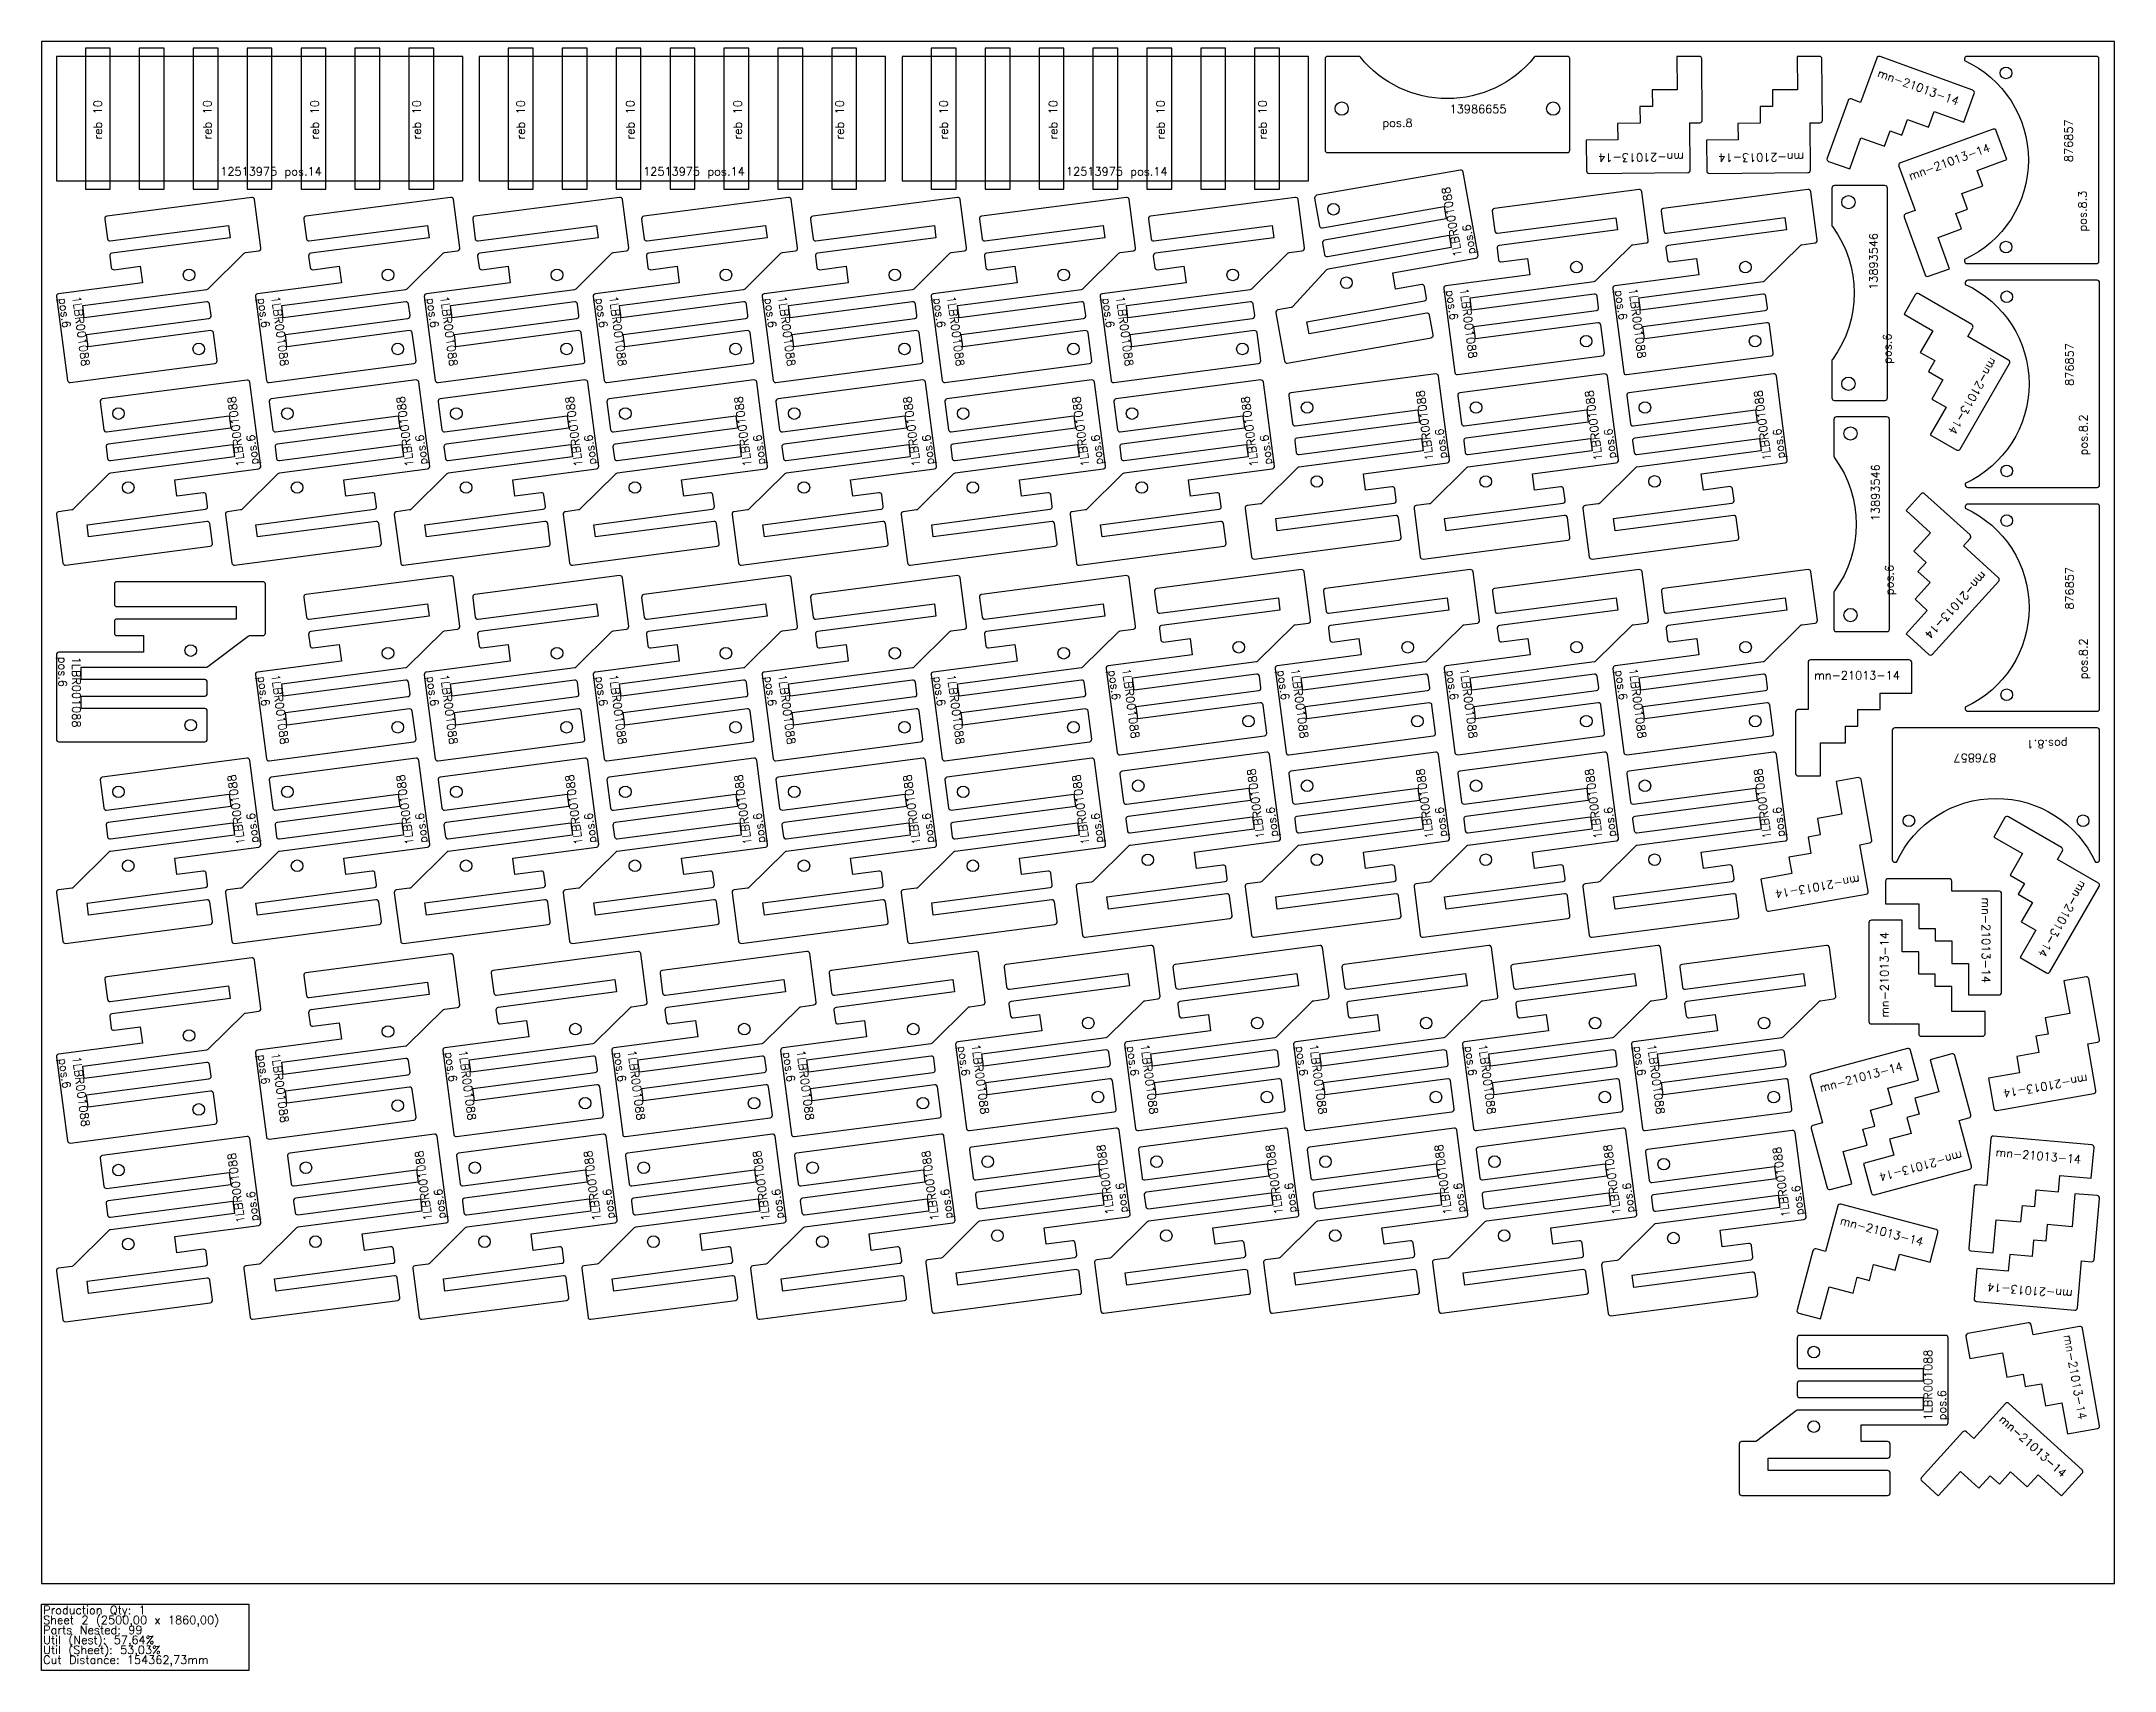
# Model space of a CAD drawing. Header units: millimetres. Extents: x 2625 to 5125, y -105 to 1860.
import ezdxf

# ---------------------------------------------------------------- set-up
doc = ezdxf.new("R2010")
doc.units = ezdxf.units.MM
for name, color, linetype in [('13893546', 7, 'Continuous'), ('13986655', 7, 'Continuous'), ('1LBR001088', 7, 'Continuous'), ('876857', 7, 'Continuous'), ('MN-21013-14', 7, 'Continuous'), ('Rebaixo', 6, 'Continuous'), ('sheet', 24, 'Continuous'), ('Stats', 7, 'Continuous'), ('Texto', 7, 'Continuous')]:
    doc.layers.add(name, color=color, linetype=linetype)
doc.styles.get("Standard").update_dxf_attribs({"font": 'txt.shx'})

msp = doc.modelspace()

# ---------------------------------------------------------------- texts
at = {"layer": 'Rebaixo', "color": 1, "char_height": 10, "attachment_point": 1, "rotation": 90}
for insert in [(2687.9, 1741.7), (2820, 1741.7), (2949.5, 1741.7), (3072.5, 1741.7), (3197.9, 1741.7), (3330, 1741.7), (3459.5, 1741.7), (3582.5, 1741.7)]:
    msp.add_mtext_dynamic_manual_height_columns('reb 10', width=81.56, gutter_width=12.5, heights=[0], dxfattribs=dict(at, insert=insert))
at = {"layer": 'Rebaixo', "color": 3, "char_height": 10, "attachment_point": 1, "rotation": 90}
for insert in [(3707.9, 1741.7), (3840, 1741.7), (3969.5, 1741.7), (4092.5, 1741.7)]:
    msp.add_mtext_dynamic_manual_height_columns('reb 10', width=81.56, gutter_width=12.5, heights=[0], dxfattribs=dict(at, insert=insert))
at = {"layer": 'Stats', "color": 60}
for s, p in [('Sheet 2 (2500,00 x 1860,00)', (2627, -49)), ('Production Qty: 1', (2627, -37)), ('Parts Nested: 99', (2627, -61)), ('Util (Nest): 57,64%', (2627, -73)), ('Util (Sheet): 53,03%', (2627, -85)), ('Cut Distance: 154362,73mm', (2627, -97))]:
    msp.add_text(s, height=10, dxfattribs=at).set_placement(p)
at = {"layer": 'Texto', "color": 32, "char_height": 10, "attachment_point": 1}
for s, insert, width, rotation in [('mn-21013-14', (4841.6, 1827.4), 127.887, 340), ('{\\W9.401938; }876857 pos.8.3', (5064.7, 1630.7), 168.106, 90), ('mn-21013-14', (4605.8, 1715.5), 127.887, 180.4687), ('mn-21013-14', (4750.8, 1715.5), 127.887, 180.4687), ('mn-21013-14', (4875.5, 1702), 127.887, 20), ('{\\W1.945097; }1LBR001088 \\P{\\W7.975853; }pos.6', (4328.2, 1599.5), 94.526, 100), ('{\\W5.00269;  }13893546 pos.6', (4829.3, 1471.2), 175.717, 90), ('{\\W1.945097; }1LBR001088 \\P{\\W7.975853; }pos.6', (2672.3, 1553.6), 94.526, 277.4561), ('{\\W1.945097; }1LBR001088 \\P{\\W7.975853; }pos.6', (2912.3, 1553.6), 94.526, 277.4561), ('{\\W1.945097; }1LBR001088 \\P{\\W7.975853; }pos.6', (3116, 1553.6), 94.526, 277.4561), ('{\\W1.945097; }1LBR001088 \\P{\\W7.975853; }pos.6', (3319.7, 1553.6), 94.526, 277.4561), ('{\\W1.945097; }1LBR001088 \\P{\\W7.975853; }pos.6', (3523.4, 1553.6), 94.526, 277.4561), ('{\\W1.945097; }1LBR001088 \\P{\\W7.975853; }pos.6', (3727.1, 1553.6), 94.526, 277.4561), ('{\\W1.945097; }1LBR001088 \\P{\\W7.975853; }pos.6', (3930.9, 1553.6), 94.526, 277.4561), ('{\\W1.945097; }1LBR001088 \\P{\\W7.975853; }pos.6', (4345.4, 1563), 94.526, 277.4561), ('{\\W1.945097; }1LBR001088 \\P{\\W7.975853; }pos.6', (4549.1, 1563), 94.526, 277.4561), ('mn-21013-14', (4984.4, 1474.5), 127.887, 240), ('{\\W9.415119; }876857 pos.8.2', (5065.7, 1360.7), 168.106, 90), ('{\\W1.945097; }1LBR001088 \\P{\\W7.975853; }pos.6', (2860.3, 1346.7), 94.526, 97.4561), ('{\\W1.945097; }1LBR001088 \\P{\\W7.975853; }pos.6', (3064, 1346.7), 94.526, 97.4561), ('{\\W1.945097; }1LBR001088 \\P{\\W7.975853; }pos.6', (3267.7, 1346.7), 94.526, 97.4561), ('{\\W1.945097; }1LBR001088 \\P{\\W7.975853; }pos.6', (3471.4, 1346.7), 94.526, 97.4561), ('{\\W1.945097; }1LBR001088 \\P{\\W7.975853; }pos.6', (3675.1, 1346.7), 94.526, 97.4561), ('{\\W1.945097; }1LBR001088 \\P{\\W7.975853; }pos.6', (3878.9, 1346.7), 94.526, 97.4561), ('{\\W1.945097; }1LBR001088 \\P{\\W7.975853; }pos.6', (4082.6, 1346.7), 94.526, 97.4561), ('{\\W1.945097; }1LBR001088 \\P{\\W7.975853; }pos.6', (4293.7, 1354), 94.526, 97.4561), ('{\\W1.945097; }1LBR001088 \\P{\\W7.975853; }pos.6', (4497.4, 1354), 94.526, 97.4561), ('{\\W1.945097; }1LBR001088 \\P{\\W7.975853; }pos.6', (4701.1, 1354), 94.526, 97.4561), ('{\\W5.00269;  }13893546 pos.6', (4831.7, 1192.2), 175.717, 90), ('mn-21013-14', (4972.2, 1215), 127.887, 227.7263), ('{\\W9.415119; }876857 pos.8.2', (5065.7, 1090.7), 168.106, 90), ('{\\W1.945097; }1LBR001088 \\P{\\W7.975853; }pos.6', (2672.2, 1117.8), 94.526, 270), ('{\\W1.945097; }1LBR001088 \\P{\\W7.975853; }pos.6', (3938.2, 1104.6), 94.526, 277.4561), ('{\\W1.945097; }1LBR001088 \\P{\\W7.975853; }pos.6', (4141.9, 1104.6), 94.526, 277.4561), ('{\\W1.945097; }1LBR001088 \\P{\\W7.975853; }pos.6', (4345.7, 1104.6), 94.526, 277.4561), ('{\\W1.945097; }1LBR001088 \\P{\\W7.975853; }pos.6', (4549.4, 1104.6), 94.526, 277.4561), ('{\\W1.945097; }1LBR001088 \\P{\\W7.975853; }pos.6', (2912.3, 1097.3), 94.526, 277.4561), ('{\\W1.945097; }1LBR001088 \\P{\\W7.975853; }pos.6', (3116, 1097.3), 94.526, 277.4561), ('{\\W1.945097; }1LBR001088 \\P{\\W7.975853; }pos.6', (3319.7, 1097.3), 94.526, 277.4561), ('{\\W1.945097; }1LBR001088 \\P{\\W7.975853; }pos.6', (3523.4, 1097.3), 94.526, 277.4561), ('{\\W1.945097; }1LBR001088 \\P{\\W7.975853; }pos.6', (3727.1, 1097.3), 94.526, 277.4561), ('{\\W9.65062; }876857 pos.8.1', (5068.3, 990.7), 168.106, 180), ('{\\W1.945097; }1LBR001088 \\P{\\W7.975853; }pos.6', (4089.9, 897.7), 94.526, 97.4561), ('{\\W1.945097; }1LBR001088 \\P{\\W7.975853; }pos.6', (4293.7, 897.7), 94.526, 97.4561), ('{\\W1.945097; }1LBR001088 \\P{\\W7.975853; }pos.6', (4497.4, 897.7), 94.526, 97.4561), ('{\\W1.945097; }1LBR001088 \\P{\\W7.975853; }pos.6', (4701.1, 897.7), 94.526, 97.4561), ('{\\W1.945097; }1LBR001088 \\P{\\W7.975853; }pos.6', (2860.3, 890.4), 94.526, 97.4561), ('{\\W1.945097; }1LBR001088 \\P{\\W7.975853; }pos.6', (3064, 890.4), 94.526, 97.4561), ('{\\W1.945097; }1LBR001088 \\P{\\W7.975853; }pos.6', (3267.7, 890.4), 94.526, 97.4561), ('{\\W1.945097; }1LBR001088 \\P{\\W7.975853; }pos.6', (3471.4, 890.4), 94.526, 97.4561), ('{\\W1.945097; }1LBR001088 \\P{\\W7.975853; }pos.6', (3675.1, 890.4), 94.526, 97.4561), ('{\\W1.945097; }1LBR001088 \\P{\\W7.975853; }pos.6', (3878.9, 890.4), 94.526, 97.4561), ('mn-21013-14', (4818.7, 844.3), 127.887, 190), ('mn-21013-14', (4975.1, 827.6), 127.887, 270), ('mn-21013-14', (5092.5, 843.8), 127.887, 240), ('mn-21013-14', (4842.5, 682.4), 127.887, 90), ('{\\W1.945097; }1LBR001088 \\P{\\W7.975853; }pos.6', (2672.3, 636.3), 94.526, 277.4561), ('{\\W1.945097; }1LBR001088 \\P{\\W7.975853; }pos.6', (2912.3, 641), 94.526, 277.4561), ('{\\W1.945097; }1LBR001088 \\P{\\W7.975853; }pos.6', (3138.2, 644), 94.526, 277.4561), ('{\\W1.945097; }1LBR001088 \\P{\\W7.975853; }pos.6', (3341.9, 644), 94.526, 277.4561), ('{\\W1.945097; }1LBR001088 \\P{\\W7.975853; }pos.6', (3545.7, 644), 94.526, 277.4561), ('{\\W1.945097; }1LBR001088 \\P{\\W7.975853; }pos.6', (3756.7, 651.2), 94.526, 277.4561), ('{\\W1.945097; }1LBR001088 \\P{\\W7.975853; }pos.6', (3960.5, 651.2), 94.526, 277.4561), ('{\\W1.945097; }1LBR001088 \\P{\\W7.975853; }pos.6', (4164.2, 651.2), 94.526, 277.4561), ('{\\W1.945097; }1LBR001088 \\P{\\W7.975853; }pos.6', (4367.9, 651.3), 94.526, 277.4561), ('{\\W1.945097; }1LBR001088 \\P{\\W7.975853; }pos.6', (4571.6, 651.3), 94.526, 277.4561), ('mn-21013-14', (4768.1, 602.3), 127.887, 15), ('mn-21013-14', (5093.5, 603.9), 127.887, 190), ('{\\W1.945097; }1LBR001088 \\P{\\W7.975853; }pos.6', (3908.5, 444.3), 94.526, 97.4561), ('{\\W1.945097; }1LBR001088 \\P{\\W7.975853; }pos.6', (4112.2, 444.3), 94.526, 97.4561), ('{\\W1.945097; }1LBR001088 \\P{\\W7.975853; }pos.6', (4315.9, 444.3), 94.526, 97.4561), ('{\\W1.945097; }1LBR001088 \\P{\\W7.975853; }pos.6', (4519.6, 444.3), 94.526, 97.4561), ('{\\W1.945097; }1LBR001088 \\P{\\W7.975853; }pos.6', (4723.7, 441.3), 94.526, 97.4561), ('{\\W1.945097; }1LBR001088 \\P{\\W7.975853; }pos.6', (2860.3, 434.1), 94.526, 97.4561), ('{\\W1.945097; }1LBR001088 \\P{\\W7.975853; }pos.6', (3086.2, 437), 94.526, 97.4561), ('{\\W1.945097; }1LBR001088 \\P{\\W7.975853; }pos.6', (3289.9, 437), 94.526, 97.4561), ('{\\W1.945097; }1LBR001088 \\P{\\W7.975853; }pos.6', (3493.7, 437), 94.526, 97.4561), ('{\\W1.945097; }1LBR001088 \\P{\\W7.975853; }pos.6', (3697.4, 437), 94.526, 97.4561), ('mn-21013-14', (4942.6, 511.8), 127.887, 195), ('mn-21013-14', (4982.2, 525.4), 127.887, 355), ('mn-21013-14', (4795.7, 443.2), 127.887, 345), ('mn-21013-14', (5073.9, 343.7), 127.887, 175), ('{\\W1.945097; }1LBR001088 \\P{\\W7.975853; }pos.6', (4895.1, 196.8), 94.526, 90), ('mn-21013-14', (5073.6, 300.8), 127.887, 280), ('mn-21013-14', (4991.8, 204.2), 127.887, 317.7263)]:
    msp.add_mtext(s, dxfattribs=dict(at, insert=insert, width=width, rotation=rotation))
for s, insert, width in [('{\\W9.095322; }13986655 pos.8', (4242.1, 1783.5), 168.68), ('mn-21013-14', (4762.8, 1100.4), 127.887)]:
    msp.add_mtext(s, dxfattribs=dict(at, insert=insert, width=width))
at = {"layer": 'Texto', "color": 1, "char_height": 10, "attachment_point": 1}
for insert in [(2840.6, 1708.2), (3350.6, 1708.2)]:
    msp.add_mtext_dynamic_manual_height_columns('12513975 pos.14', width=172.613, gutter_width=12.5, heights=[0], dxfattribs=dict(at, insert=insert))
at = {"layer": 'Texto', "color": 3, "insert": (3860.6, 1708.2), "char_height": 10, "attachment_point": 1}
msp.add_mtext_dynamic_manual_height_columns('12513975 pos.14', width=172.613, gutter_width=12.5, heights=[0], dxfattribs=at)

# ---------------------------------------------------------------- linework, layer by layer
at = {"color": 1}
for points in [[(2643, 1692), (3133, 1692), (3133, 1842), (2643, 1842)], [(3153, 1692), (3643, 1692), (3643, 1842), (3153, 1842)]]:
    msp.add_lwpolyline(points, close=True, dxfattribs=at)
at = {"color": 3}
msp.add_lwpolyline([(3663, 1692), (4153, 1692), (4153, 1842), (3663, 1842)], close=True, dxfattribs=at)
at = {"layer": '13893546', "color": 32}
for points in [[(4784.1, 1474.6), (4784.1, 1430.1, 0.414214), (4787.1, 1427.1), (4848.1, 1427.1, 0.414214), (4851.1, 1430.1), (4851.1, 1683.1, 0.414214), (4848.1, 1686.1), (4787.1, 1686.1, 0.414214), (4784.1, 1683.1), (4784.1, 1638.6, 0.16041), (4784.7, 1636.8, -0.329293), (4784.7, 1476.4, 0.16041)], [(4786.6, 1195.6), (4786.6, 1151.1, 0.414214), (4789.6, 1148.1), (4850.6, 1148.1, 0.414214), (4853.6, 1151.1), (4853.6, 1404.1, 0.414214), (4850.6, 1407.1), (4789.6, 1407.1, 0.414214), (4786.6, 1404.1), (4786.6, 1359.6, 0.16041), (4787.2, 1357.8, -0.329293), (4787.2, 1197.4, 0.16041)]]:
    msp.add_lwpolyline(points, format="xyb", close=True, dxfattribs=at)
for centre in [(4804.1, 1666.1), (4804.1, 1447.1), (4806.6, 1387.1), (4806.6, 1168.1)]:
    msp.add_circle(centre, 8, dxfattribs=at)
at = {"layer": '13986655', "color": 32}
msp.add_lwpolyline([(4213.4, 1842), (4176, 1842, 0.414214), (4173, 1839), (4173, 1729, 0.414214), (4176, 1726), (4465, 1726, 0.414214), (4468, 1729), (4468, 1839, 0.414214), (4465, 1842), (4427.6, 1842, 0.2259), (4425.3, 1840.9, -0.476095), (4215.7, 1840.9, 0.2259)], format="xyb", close=True, dxfattribs=at)
for centre in [(4193, 1779), (4448, 1779)]:
    msp.add_circle(centre, 8, dxfattribs=at)
at = {"layer": '1LBR001088', "color": 32}
for points in [[(4303.2, 1506.2), (4299, 1529.8, 0.414214), (4295.5, 1532.2), (4153.7, 1507.2), (4151.1, 1522), (4292.9, 1547, 0.414214), (4295.4, 1550.5), (4292.9, 1564.3, 0.414214), (4289.5, 1566.7), (4258, 1561.2), (4254.5, 1580.8), (4354.9, 1598.6, 0.414214), (4357.4, 1602), (4339.6, 1702.5, 0.414214), (4336.2, 1704.9), (4162.8, 1674.4, 0.414214), (4160.4, 1670.9), (4166.3, 1637.4, 0.414214), (4169.8, 1635), (4316.5, 1660.8), (4319.1, 1646.1), (4172.4, 1620.2, 0.414214), (4170, 1616.7), (4172.4, 1602.9, 0.414214), (4175.9, 1600.5), (4322.6, 1626.4), (4325.2, 1611.6), (4176.5, 1585.4, 0.163912), (4174.8, 1584.5), (4133.6, 1539.8, -0.163912), (4131.9, 1538.9), (4116.1, 1536.1, 0.414214), (4113.7, 1532.7), (4124, 1474.6, 0.414214), (4127.4, 1472.1), (4300.8, 1502.7, 0.414214)], [(4374.5, 1655.1), (4377.6, 1631.3, 0.414214), (4381, 1628.8), (4523.7, 1647.4), (4525.7, 1632.6), (4382.9, 1613.9, 0.414214), (4380.3, 1610.5), (4382.1, 1596.6, 0.414214), (4385.5, 1594.1), (4417.2, 1598.2), (4419.8, 1578.4), (4318.7, 1565.1, 0.414214), (4316.1, 1561.8), (4329.3, 1460.6, 0.414214), (4332.7, 1458.1), (4507.2, 1480.9, 0.414214), (4509.8, 1484.3), (4505.4, 1518, 0.414214), (4502, 1520.6), (4354.3, 1501.2), (4352.3, 1516.1), (4500.1, 1535.4, 0.414214), (4502.7, 1538.8), (4500.9, 1552.7, 0.414214), (4497.5, 1555.3), (4349.7, 1535.9), (4347.8, 1550.8), (4497.5, 1570.4, 0.163912), (4499.2, 1571.2), (4542.4, 1614, -0.163912), (4544.2, 1614.8), (4560, 1616.9, 0.414214), (4562.6, 1620.3), (4554.9, 1678.8, 0.414214), (4551.6, 1681.3), (4377.1, 1658.5, 0.414214)], [(4578.2, 1655.1), (4581.3, 1631.4, 0.414214), (4584.7, 1628.8), (4727.5, 1647.5), (4729.4, 1632.6), (4586.6, 1613.9, 0.414214), (4584, 1610.5), (4585.9, 1596.6, 0.414214), (4589.2, 1594.1), (4621, 1598.2), (4623.6, 1578.4), (4522.4, 1565.1, 0.414214), (4519.8, 1561.8), (4533.1, 1460.6, 0.414214), (4536.4, 1458.1), (4710.9, 1480.9, 0.414214), (4713.5, 1484.3), (4709.1, 1518, 0.414214), (4705.8, 1520.6), (4558, 1501.2), (4556.1, 1516.1), (4703.8, 1535.4, 0.414214), (4706.4, 1538.8), (4704.6, 1552.7, 0.414214), (4701.2, 1555.3), (4553.5, 1535.9), (4551.5, 1550.8), (4701.2, 1570.4, 0.163912), (4703, 1571.2), (4746.2, 1614, -0.163912), (4747.9, 1614.8), (4763.7, 1616.9, 0.414214), (4766.3, 1620.3), (4758.7, 1678.8, 0.414214), (4755.3, 1681.4), (4580.8, 1658.5, 0.414214)], [(2701.4, 1645.7), (2704.5, 1621.9, 0.414214), (2707.9, 1619.4), (2850.7, 1638), (2852.6, 1623.2), (2709.9, 1604.5, 0.414214), (2707.3, 1601.1), (2709.1, 1587.2, 0.414214), (2712.5, 1584.7), (2744.2, 1588.8), (2746.8, 1569), (2645.6, 1555.7, 0.414214), (2643.1, 1552.4), (2656.3, 1451.2, 0.414214), (2659.7, 1448.7), (2834.2, 1471.5, 0.414214), (2836.7, 1474.9), (2832.3, 1508.6, 0.414214), (2829, 1511.2), (2681.2, 1491.8), (2679.3, 1506.7), (2827, 1526, 0.414214), (2829.6, 1529.4), (2827.8, 1543.3, 0.414214), (2824.4, 1545.9), (2676.7, 1526.5), (2674.7, 1541.4), (2824.5, 1561, 0.163912), (2826.2, 1561.8), (2869.4, 1604.6, -0.163912), (2871.1, 1605.4), (2887, 1607.5, 0.414214), (2889.5, 1610.9), (2881.9, 1669.4, 0.414214), (2878.5, 1671.9), (2704, 1649.1, 0.414214)], [(2941.3, 1645.7), (2944.5, 1621.9, 0.414214), (2947.8, 1619.4), (3090.6, 1638), (3092.5, 1623.2), (2949.8, 1604.5, 0.414214), (2947.2, 1601.1), (2949, 1587.2, 0.414214), (2952.4, 1584.7), (2984.1, 1588.8), (2986.7, 1569), (2885.5, 1555.7, 0.414214), (2883, 1552.4), (2896.2, 1451.2, 0.414214), (2899.6, 1448.7), (3074.1, 1471.5, 0.414214), (3076.7, 1474.9), (3072.2, 1508.6, 0.414214), (3068.9, 1511.2), (2921.1, 1491.8), (2919.2, 1506.7), (3066.9, 1526, 0.414214), (3069.5, 1529.4), (3067.7, 1543.3, 0.414214), (3064.3, 1545.9), (2916.6, 1526.5), (2914.7, 1541.4), (3064.4, 1561, 0.163912), (3066.1, 1561.8), (3109.3, 1604.6, -0.163912), (3111, 1605.4), (3126.9, 1607.5, 0.414214), (3129.5, 1610.9), (3121.8, 1669.4, 0.414214), (3118.4, 1671.9), (2943.9, 1649.1, 0.414214)], [(3145.1, 1645.7), (3148.2, 1621.9, 0.414214), (3151.5, 1619.4), (3294.3, 1638), (3296.3, 1623.2), (3153.5, 1604.5, 0.414214), (3150.9, 1601.1), (3152.7, 1587.2, 0.414214), (3156.1, 1584.7), (3187.8, 1588.8), (3190.4, 1569), (3089.3, 1555.7, 0.414214), (3086.7, 1552.4), (3099.9, 1451.2, 0.414214), (3103.3, 1448.7), (3277.8, 1471.5, 0.414214), (3280.4, 1474.9), (3276, 1508.6, 0.414214), (3272.6, 1511.2), (3124.9, 1491.8), (3122.9, 1506.7), (3270.7, 1526, 0.414214), (3273.2, 1529.4), (3271.4, 1543.3, 0.414214), (3268.1, 1545.9), (3120.3, 1526.5), (3118.4, 1541.4), (3268.1, 1561, 0.163912), (3269.8, 1561.8), (3313, 1604.6, -0.163912), (3314.7, 1605.4), (3330.6, 1607.5, 0.414214), (3333.2, 1610.9), (3325.5, 1669.4, 0.414214), (3322.2, 1671.9), (3147.6, 1649.1, 0.414214)], [(3348.8, 1645.7), (3351.9, 1621.9, 0.414214), (3355.3, 1619.4), (3498, 1638), (3500, 1623.2), (3357.2, 1604.5, 0.414214), (3354.6, 1601.1), (3356.4, 1587.2, 0.414214), (3359.8, 1584.7), (3391.5, 1588.8), (3394.1, 1569), (3293, 1555.7, 0.414214), (3290.4, 1552.4), (3303.6, 1451.2, 0.414214), (3307, 1448.7), (3481.5, 1471.5, 0.414214), (3484.1, 1474.9), (3479.7, 1508.6, 0.414214), (3476.3, 1511.2), (3328.6, 1491.8), (3326.6, 1506.7), (3474.4, 1526, 0.414214), (3477, 1529.4), (3475.1, 1543.3, 0.414214), (3471.8, 1545.9), (3324, 1526.5), (3322.1, 1541.4), (3471.8, 1561, 0.163912), (3473.5, 1561.8), (3516.7, 1604.6, -0.163912), (3518.5, 1605.4), (3534.3, 1607.5, 0.414214), (3536.9, 1610.9), (3529.2, 1669.4, 0.414214), (3525.9, 1671.9), (3351.4, 1649.1, 0.414214)], [(3552.5, 1645.7), (3555.6, 1621.9, 0.414214), (3559, 1619.4), (3701.8, 1638), (3703.7, 1623.2), (3560.9, 1604.5, 0.414214), (3558.3, 1601.1), (3560.2, 1587.2, 0.414214), (3563.5, 1584.7), (3595.3, 1588.8), (3597.9, 1569), (3496.7, 1555.7, 0.414214), (3494.1, 1552.4), (3507.4, 1451.2, 0.414214), (3510.7, 1448.7), (3685.2, 1471.5, 0.414214), (3687.8, 1474.9), (3683.4, 1508.6, 0.414214), (3680, 1511.2), (3532.3, 1491.8), (3530.4, 1506.7), (3678.1, 1526, 0.414214), (3680.7, 1529.4), (3678.9, 1543.3, 0.414214), (3675.5, 1545.9), (3527.8, 1526.5), (3525.8, 1541.4), (3675.5, 1561, 0.163912), (3677.3, 1561.8), (3720.5, 1604.6, -0.163912), (3722.2, 1605.4), (3738, 1607.5, 0.414214), (3740.6, 1610.9), (3733, 1669.4, 0.414214), (3729.6, 1671.9), (3555.1, 1649.1, 0.414214)], [(3756.2, 1645.7), (3759.3, 1621.9, 0.414214), (3762.7, 1619.4), (3905.5, 1638), (3907.4, 1623.2), (3764.7, 1604.5, 0.414214), (3762.1, 1601.1), (3763.9, 1587.2, 0.414214), (3767.2, 1584.7), (3799, 1588.8), (3801.6, 1569), (3700.4, 1555.7, 0.414214), (3697.9, 1552.4), (3711.1, 1451.2, 0.414214), (3714.5, 1448.7), (3889, 1471.5, 0.414214), (3891.5, 1474.9), (3887.1, 1508.6, 0.414214), (3883.8, 1511.2), (3736, 1491.8), (3734.1, 1506.7), (3881.8, 1526, 0.414214), (3884.4, 1529.4), (3882.6, 1543.3, 0.414214), (3879.2, 1545.9), (3731.5, 1526.5), (3729.5, 1541.4), (3879.3, 1561, 0.163912), (3881, 1561.8), (3924.2, 1604.6, -0.163912), (3925.9, 1605.4), (3941.8, 1607.5, 0.414214), (3944.3, 1610.9), (3936.7, 1669.4, 0.414214), (3933.3, 1671.9), (3758.8, 1649.1, 0.414214)], [(3960, 1645.7), (3963.1, 1621.9, 0.414214), (3966.4, 1619.4), (4109.2, 1638), (4111.2, 1623.2), (3968.4, 1604.5, 0.414214), (3965.8, 1601.1), (3967.6, 1587.2, 0.414214), (3971, 1584.7), (4002.7, 1588.8), (4005.3, 1569), (3904.2, 1555.7, 0.414214), (3901.6, 1552.4), (3914.8, 1451.2, 0.414214), (3918.2, 1448.7), (4092.7, 1471.5, 0.414214), (4095.3, 1474.9), (4090.9, 1508.6, 0.414214), (4087.5, 1511.2), (3939.8, 1491.8), (3937.8, 1506.7), (4085.5, 1526, 0.414214), (4088.1, 1529.4), (4086.3, 1543.3, 0.414214), (4083, 1545.9), (3935.2, 1526.5), (3933.3, 1541.4), (4083, 1561, 0.163912), (4084.7, 1561.8), (4127.9, 1604.6, -0.163912), (4129.6, 1605.4), (4145.5, 1607.5, 0.414214), (4148.1, 1610.9), (4140.4, 1669.4, 0.414214), (4137, 1671.9), (3962.5, 1649.1, 0.414214)], [(2831.2, 1254.6), (2828.1, 1278.4, 0.414214), (2824.7, 1280.9), (2681.9, 1262.3), (2680, 1277.1), (2822.7, 1295.8, 0.414214), (2825.3, 1299.2), (2823.5, 1313.1, 0.414214), (2820.1, 1315.6), (2788.4, 1311.5), (2785.8, 1331.3), (2887, 1344.6, 0.414214), (2889.5, 1347.9), (2876.3, 1449.1, 0.414214), (2872.9, 1451.6), (2698.4, 1428.8, 0.414214), (2695.9, 1425.4), (2700.3, 1391.7, 0.414214), (2703.6, 1389.1), (2851.4, 1408.5), (2853.3, 1393.6), (2705.6, 1374.3, 0.414214), (2703, 1370.9), (2704.8, 1357, 0.414214), (2708.2, 1354.4), (2855.9, 1373.8), (2857.9, 1358.9), (2708.1, 1339.3, 0.163912), (2706.4, 1338.5), (2663.2, 1295.7, -0.163912), (2661.5, 1294.9), (2645.6, 1292.8, 0.414214), (2643.1, 1289.4), (2650.7, 1230.9, 0.414214), (2654.1, 1228.4), (2828.6, 1251.2, 0.414214)], [(3034.9, 1254.6), (3031.8, 1278.4, 0.414214), (3028.4, 1280.9), (2885.6, 1262.3), (2883.7, 1277.1), (3026.5, 1295.8, 0.414214), (3029.1, 1299.2), (3027.2, 1313.1, 0.414214), (3023.9, 1315.7), (2992.1, 1311.5), (2989.5, 1331.3), (3090.7, 1344.6, 0.414214), (3093.3, 1347.9), (3080, 1449.1, 0.414214), (3076.7, 1451.7), (2902.2, 1428.8, 0.414214), (2899.6, 1425.5), (2904, 1391.7, 0.414214), (2907.3, 1389.2), (3055.1, 1408.5), (3057, 1393.6), (2909.3, 1374.3, 0.414214), (2906.7, 1370.9), (2908.5, 1357, 0.414214), (2911.9, 1354.4), (3059.6, 1373.8), (3061.6, 1358.9), (2911.9, 1339.3, 0.163912), (2910.1, 1338.5), (2866.9, 1295.7, -0.163912), (2865.2, 1294.9), (2849.4, 1292.8, 0.414214), (2846.8, 1289.4), (2854.4, 1230.9, 0.414214), (2857.8, 1228.4), (3032.3, 1251.2, 0.414214)], [(3238.6, 1254.6), (3235.5, 1278.4, 0.414214), (3232.1, 1281), (3089.4, 1262.3), (3087.4, 1277.1), (3230.2, 1295.8, 0.414214), (3232.8, 1299.2), (3231, 1313.1, 0.414214), (3227.6, 1315.7), (3195.9, 1311.5), (3193.3, 1331.3), (3294.4, 1344.6, 0.414214), (3297, 1347.9), (3283.8, 1449.1, 0.414214), (3280.4, 1451.7), (3105.9, 1428.8, 0.414214), (3103.3, 1425.5), (3107.7, 1391.7, 0.414214), (3111.1, 1389.2), (3258.8, 1408.5), (3260.8, 1393.6), (3113, 1374.3, 0.414214), (3110.4, 1370.9), (3112.2, 1357, 0.414214), (3115.6, 1354.5), (3263.4, 1373.8), (3265.3, 1358.9), (3115.6, 1339.3, 0.163912), (3113.9, 1338.5), (3070.7, 1295.7, -0.163912), (3068.9, 1294.9), (3053.1, 1292.8, 0.414214), (3050.5, 1289.5), (3058.2, 1231, 0.414214), (3061.5, 1228.4), (3236, 1251.2, 0.414214)], [(3442.3, 1254.6), (3439.2, 1278.4, 0.414214), (3435.9, 1281), (3293.1, 1262.3), (3291.1, 1277.1), (3433.9, 1295.8, 0.414214), (3436.5, 1299.2), (3434.7, 1313.1, 0.414214), (3431.3, 1315.7), (3399.6, 1311.5), (3397, 1331.3), (3498.1, 1344.6, 0.414214), (3500.7, 1347.9), (3487.5, 1449.1, 0.414214), (3484.1, 1451.7), (3309.6, 1428.8, 0.414214), (3307, 1425.5), (3311.4, 1391.7, 0.414214), (3314.8, 1389.2), (3462.5, 1408.5), (3464.5, 1393.6), (3316.7, 1374.3, 0.414214), (3314.2, 1370.9), (3316, 1357, 0.414214), (3319.3, 1354.5), (3467.1, 1373.8), (3469, 1358.9), (3319.3, 1339.3, 0.163912), (3317.6, 1338.5), (3274.4, 1295.7, -0.163912), (3272.7, 1294.9), (3256.8, 1292.8, 0.414214), (3254.2, 1289.5), (3261.9, 1231, 0.414214), (3265.2, 1228.4), (3439.7, 1251.2, 0.414214)], [(3646.1, 1254.6), (3642.9, 1278.4, 0.414214), (3639.6, 1281), (3496.8, 1262.3), (3494.9, 1277.1), (3637.6, 1295.8, 0.414214), (3640.2, 1299.2), (3638.4, 1313.1, 0.414214), (3635, 1315.7), (3603.3, 1311.5), (3600.7, 1331.3), (3701.9, 1344.6, 0.414214), (3704.4, 1347.9), (3691.2, 1449.1, 0.414214), (3687.8, 1451.7), (3513.3, 1428.8, 0.414214), (3510.7, 1425.5), (3515.2, 1391.7, 0.414214), (3518.5, 1389.2), (3666.3, 1408.5), (3668.2, 1393.6), (3520.5, 1374.3, 0.414214), (3517.9, 1370.9), (3519.7, 1357, 0.414214), (3523.1, 1354.5), (3670.8, 1373.8), (3672.7, 1358.9), (3523, 1339.3, 0.163912), (3521.3, 1338.5), (3478.1, 1295.7, -0.163912), (3476.4, 1294.9), (3460.5, 1292.8, 0.414214), (3457.9, 1289.5), (3465.6, 1231, 0.414214), (3469, 1228.4), (3643.5, 1251.2, 0.414214)], [(3849.8, 1254.6), (3846.7, 1278.4, 0.414214), (3843.3, 1281), (3700.5, 1262.3), (3698.6, 1277.1), (3841.4, 1295.8, 0.414214), (3843.9, 1299.2), (3842.1, 1313.1, 0.414214), (3838.8, 1315.7), (3807, 1311.5), (3804.4, 1331.3), (3905.6, 1344.6, 0.414214), (3908.2, 1347.9), (3894.9, 1449.1, 0.414214), (3891.6, 1451.7), (3717, 1428.8, 0.414214), (3714.5, 1425.5), (3718.9, 1391.7, 0.414214), (3722.2, 1389.2), (3870, 1408.5), (3871.9, 1393.6), (3724.2, 1374.3, 0.414214), (3721.6, 1370.9), (3723.4, 1357, 0.414214), (3726.8, 1354.5), (3874.5, 1373.8), (3876.5, 1358.9), (3726.8, 1339.3, 0.163912), (3725, 1338.5), (3681.8, 1295.7, -0.163912), (3680.1, 1294.9), (3664.2, 1292.8, 0.414214), (3661.7, 1289.5), (3669.3, 1231, 0.414214), (3672.7, 1228.4), (3847.2, 1251.2, 0.414214)], [(4053.5, 1254.6), (4050.4, 1278.4, 0.414214), (4047, 1281), (3904.2, 1262.3), (3902.3, 1277.1), (4045.1, 1295.8, 0.414214), (4047.7, 1299.2), (4045.8, 1313.1, 0.414214), (4042.5, 1315.7), (4010.8, 1311.5), (4008.2, 1331.3), (4109.3, 1344.6, 0.414214), (4111.9, 1347.9), (4098.6, 1449.1, 0.414214), (4095.3, 1451.7), (3920.8, 1428.8, 0.414214), (3918.2, 1425.5), (3922.6, 1391.7, 0.414214), (3926, 1389.2), (4073.7, 1408.5), (4075.6, 1393.6), (3927.9, 1374.3, 0.414214), (3925.3, 1370.9), (3927.1, 1357, 0.414214), (3930.5, 1354.5), (4078.2, 1373.8), (4080.2, 1358.9), (3930.5, 1339.3, 0.163912), (3928.8, 1338.5), (3885.5, 1295.7, -0.163912), (3883.8, 1294.9), (3868, 1292.8, 0.414214), (3865.4, 1289.5), (3873, 1231, 0.414214), (3876.4, 1228.4), (4050.9, 1251.2, 0.414214)], [(4264.6, 1261.9), (4261.5, 1285.7, 0.414214), (4258.1, 1288.2), (4115.3, 1269.6), (4113.4, 1284.4), (4256.1, 1303.1, 0.414214), (4258.7, 1306.5), (4256.9, 1320.4, 0.414214), (4253.6, 1322.9), (4221.8, 1318.8), (4219.2, 1338.6), (4320.4, 1351.9, 0.414214), (4323, 1355.2), (4309.7, 1456.4, 0.414214), (4306.4, 1458.9), (4131.8, 1436.1, 0.414214), (4129.3, 1432.7), (4133.7, 1399, 0.414214), (4137, 1396.4), (4284.8, 1415.8), (4286.7, 1400.9), (4139, 1381.6, 0.414214), (4136.4, 1378.2), (4138.2, 1364.3, 0.414214), (4141.6, 1361.7), (4289.3, 1381.1), (4291.3, 1366.2), (4141.5, 1346.6, 0.163912), (4139.8, 1345.8), (4096.6, 1303, -0.163912), (4094.9, 1302.2), (4079, 1300.1, 0.414214), (4076.5, 1296.7), (4084.1, 1238.2, 0.414214), (4087.5, 1235.7), (4262, 1258.5, 0.414214)], [(4468.3, 1261.9), (4465.2, 1285.7, 0.414214), (4461.8, 1288.2), (4319, 1269.6), (4317.1, 1284.4), (4459.9, 1303.1, 0.414214), (4462.5, 1306.5), (4460.6, 1320.4, 0.414214), (4457.3, 1322.9), (4425.5, 1318.8), (4423, 1338.6), (4524.1, 1351.9, 0.414214), (4526.7, 1355.2), (4513.4, 1456.4, 0.414214), (4510.1, 1458.9), (4335.6, 1436.1, 0.414214), (4333, 1432.7), (4337.4, 1399, 0.414214), (4340.8, 1396.4), (4488.5, 1415.8), (4490.4, 1400.9), (4342.7, 1381.6, 0.414214), (4340.1, 1378.2), (4341.9, 1364.3, 0.414214), (4345.3, 1361.7), (4493, 1381.1), (4495, 1366.2), (4345.3, 1346.6, 0.163912), (4343.5, 1345.8), (4300.3, 1303, -0.163912), (4298.6, 1302.2), (4282.8, 1300.1, 0.414214), (4280.2, 1296.7), (4287.8, 1238.2, 0.414214), (4291.2, 1235.7), (4465.7, 1258.5, 0.414214)], [(4672, 1261.9), (4668.9, 1285.7, 0.414214), (4665.5, 1288.2), (4522.8, 1269.6), (4520.8, 1284.4), (4663.6, 1303.1, 0.414214), (4666.2, 1306.5), (4664.4, 1320.4, 0.414214), (4661, 1323), (4629.3, 1318.8), (4626.7, 1338.6), (4727.8, 1351.9, 0.414214), (4730.4, 1355.2), (4717.2, 1456.4, 0.414214), (4713.8, 1459), (4539.3, 1436.1, 0.414214), (4536.7, 1432.8), (4541.1, 1399, 0.414214), (4544.5, 1396.5), (4692.2, 1415.8), (4694.2, 1400.9), (4546.4, 1381.6, 0.414214), (4543.8, 1378.2), (4545.7, 1364.3, 0.414214), (4549, 1361.7), (4696.8, 1381.1), (4698.7, 1366.2), (4549, 1346.6, 0.163912), (4547.3, 1345.8), (4504.1, 1303, -0.163912), (4502.3, 1302.2), (4486.5, 1300.1, 0.414214), (4483.9, 1296.7), (4491.6, 1238.2, 0.414214), (4494.9, 1235.7), (4669.4, 1258.5, 0.414214)], [(2713, 1205.3), (2713, 1181.3, 0.414214), (2716, 1178.3), (2860, 1178.3), (2860, 1163.3), (2716, 1163.3, 0.414214), (2713, 1160.3), (2713, 1146.3, 0.414214), (2716, 1143.3), (2748, 1143.3), (2748, 1123.3), (2646, 1123.3, 0.414214), (2643, 1120.3), (2643, 1018.3, 0.414214), (2646, 1015.3), (2822, 1015.3, 0.414214), (2825, 1018.3), (2825, 1052.3, 0.414214), (2822, 1055.3), (2673, 1055.3), (2673, 1070.3), (2822, 1070.3, 0.414214), (2825, 1073.3), (2825, 1087.3, 0.414214), (2822, 1090.3), (2673, 1090.3), (2673, 1105.3), (2824, 1105.3, 0.163912), (2825.8, 1105.9), (2874.2, 1142.7, -0.163912), (2876, 1143.3), (2892, 1143.3, 0.414214), (2895, 1146.3), (2895, 1205.3, 0.414214), (2892, 1208.3), (2716, 1208.3, 0.414214)], [(2941.3, 1189.4), (2944.5, 1165.6, 0.414214), (2947.8, 1163.1), (3090.6, 1181.7), (3092.5, 1166.9), (2949.8, 1148.2, 0.414214), (2947.2, 1144.8), (2949, 1130.9, 0.414214), (2952.4, 1128.4), (2984.1, 1132.5), (2986.7, 1112.7), (2885.5, 1099.4, 0.414214), (2883, 1096.1), (2896.2, 994.9, 0.414214), (2899.6, 992.4), (3074.1, 1015.2, 0.414214), (3076.7, 1018.6), (3072.2, 1052.3, 0.414214), (3068.9, 1054.9), (2921.1, 1035.5), (2919.2, 1050.4), (3066.9, 1069.7, 0.414214), (3069.5, 1073.1), (3067.7, 1087, 0.414214), (3064.3, 1089.6), (2916.6, 1070.2), (2914.7, 1085.1), (3064.4, 1104.7, 0.163912), (3066.1, 1105.5), (3109.3, 1148.3, -0.163912), (3111, 1149.1), (3126.9, 1151.2, 0.414214), (3129.5, 1154.6), (3121.8, 1213.1, 0.414214), (3118.4, 1215.6), (2943.9, 1192.8, 0.414214)], [(3145.1, 1189.5), (3148.2, 1165.7, 0.414214), (3151.5, 1163.1), (3294.3, 1181.8), (3296.3, 1166.9), (3153.5, 1148.2, 0.414214), (3150.9, 1144.8), (3152.7, 1130.9, 0.414214), (3156.1, 1128.4), (3187.8, 1132.5), (3190.4, 1112.7), (3089.3, 1099.4, 0.414214), (3086.7, 1096.1), (3099.9, 994.9, 0.414214), (3103.3, 992.4), (3277.8, 1015.2, 0.414214), (3280.4, 1018.6), (3276, 1052.3, 0.414214), (3272.6, 1054.9), (3124.9, 1035.5), (3122.9, 1050.4), (3270.7, 1069.7, 0.414214), (3273.2, 1073.1), (3271.4, 1087, 0.414214), (3268.1, 1089.6), (3120.3, 1070.2), (3118.4, 1085.1), (3268.1, 1104.7, 0.163912), (3269.8, 1105.5), (3313, 1148.3, -0.163912), (3314.7, 1149.1), (3330.6, 1151.2, 0.414214), (3333.2, 1154.6), (3325.5, 1213.1, 0.414214), (3322.2, 1215.7), (3147.6, 1192.8, 0.414214)], [(3348.8, 1189.5), (3351.9, 1165.7, 0.414214), (3355.3, 1163.1), (3498, 1181.8), (3500, 1166.9), (3357.2, 1148.2, 0.414214), (3354.6, 1144.8), (3356.4, 1130.9, 0.414214), (3359.8, 1128.4), (3391.5, 1132.5), (3394.1, 1112.7), (3293, 1099.4, 0.414214), (3290.4, 1096.1), (3303.6, 994.9, 0.414214), (3307, 992.4), (3481.5, 1015.2, 0.414214), (3484.1, 1018.6), (3479.7, 1052.3, 0.414214), (3476.3, 1054.9), (3328.6, 1035.5), (3326.6, 1050.4), (3474.4, 1069.7, 0.414214), (3477, 1073.1), (3475.1, 1087, 0.414214), (3471.8, 1089.6), (3324, 1070.2), (3322.1, 1085.1), (3471.8, 1104.7, 0.163912), (3473.5, 1105.5), (3516.7, 1148.3, -0.163912), (3518.5, 1149.1), (3534.3, 1151.2, 0.414214), (3536.9, 1154.6), (3529.2, 1213.1, 0.414214), (3525.9, 1215.7), (3351.4, 1192.8, 0.414214)], [(3552.5, 1189.5), (3555.6, 1165.7, 0.414214), (3559, 1163.1), (3701.8, 1181.8), (3703.7, 1166.9), (3560.9, 1148.2, 0.414214), (3558.3, 1144.8), (3560.2, 1130.9, 0.414214), (3563.5, 1128.4), (3595.3, 1132.5), (3597.9, 1112.7), (3496.7, 1099.4, 0.414214), (3494.1, 1096.1), (3507.4, 994.9, 0.414214), (3510.7, 992.4), (3685.2, 1015.2, 0.414214), (3687.8, 1018.6), (3683.4, 1052.3, 0.414214), (3680, 1054.9), (3532.3, 1035.5), (3530.4, 1050.4), (3678.1, 1069.7, 0.414214), (3680.7, 1073.1), (3678.9, 1087, 0.414214), (3675.5, 1089.6), (3527.8, 1070.2), (3525.8, 1085.1), (3675.5, 1104.7, 0.163912), (3677.3, 1105.5), (3720.5, 1148.3, -0.163912), (3722.2, 1149.1), (3738, 1151.2, 0.414214), (3740.6, 1154.6), (3733, 1213.1, 0.414214), (3729.6, 1215.7), (3555.1, 1192.8, 0.414214)], [(3756.2, 1189.5), (3759.3, 1165.7, 0.414214), (3762.7, 1163.1), (3905.5, 1181.8), (3907.4, 1166.9), (3764.7, 1148.2, 0.414214), (3762.1, 1144.8), (3763.9, 1130.9, 0.414214), (3767.2, 1128.4), (3799, 1132.5), (3801.6, 1112.7), (3700.4, 1099.4, 0.414214), (3697.9, 1096.1), (3711.1, 994.9, 0.414214), (3714.5, 992.4), (3889, 1015.2, 0.414214), (3891.5, 1018.6), (3887.1, 1052.3, 0.414214), (3883.8, 1054.9), (3736, 1035.5), (3734.1, 1050.4), (3881.8, 1069.7, 0.414214), (3884.4, 1073.1), (3882.6, 1087, 0.414214), (3879.2, 1089.6), (3731.5, 1070.2), (3729.5, 1085.1), (3879.3, 1104.7, 0.163912), (3881, 1105.5), (3924.2, 1148.3, -0.163912), (3925.9, 1149.1), (3941.8, 1151.2, 0.414214), (3944.3, 1154.6), (3936.7, 1213.1, 0.414214), (3933.3, 1215.7), (3758.8, 1192.8, 0.414214)], [(3967.3, 1196.7), (3970.4, 1172.9, 0.414214), (3973.8, 1170.3), (4116.6, 1189), (4118.5, 1174.2), (3975.7, 1155.5, 0.414214), (3973.1, 1152.1), (3975, 1138.2, 0.414214), (3978.3, 1135.6), (4010.1, 1139.8), (4012.6, 1120), (3911.5, 1106.7, 0.414214), (3908.9, 1103.4), (3922.2, 1002.2, 0.414214), (3925.5, 999.6), (4100, 1022.5, 0.414214), (4102.6, 1025.8), (4098.2, 1059.6, 0.414214), (4094.8, 1062.1), (3947.1, 1042.8), (3945.2, 1057.7), (4092.9, 1077, 0.414214), (4095.5, 1080.4), (4093.7, 1094.3, 0.414214), (4090.3, 1096.8), (3942.6, 1077.5), (3940.6, 1092.4), (4090.3, 1112, 0.163912), (4092, 1112.8), (4135.3, 1155.6, -0.163912), (4137, 1156.4), (4152.8, 1158.5, 0.414214), (4155.4, 1161.8), (4147.8, 1220.3, 0.414214), (4144.4, 1222.9), (3969.9, 1200.1, 0.414214)], [(4171, 1196.7), (4174.1, 1172.9, 0.414214), (4177.5, 1170.4), (4320.3, 1189), (4322.2, 1174.2), (4179.4, 1155.5, 0.414214), (4176.9, 1152.1), (4178.7, 1138.2, 0.414214), (4182, 1135.6), (4213.8, 1139.8), (4216.4, 1120), (4115.2, 1106.7, 0.414214), (4112.6, 1103.4), (4125.9, 1002.2, 0.414214), (4129.2, 999.6), (4303.8, 1022.5, 0.414214), (4306.3, 1025.8), (4301.9, 1059.6, 0.414214), (4298.6, 1062.1), (4150.8, 1042.8), (4148.9, 1057.7), (4296.6, 1077, 0.414214), (4299.2, 1080.4), (4297.4, 1094.3, 0.414214), (4294, 1096.9), (4146.3, 1077.5), (4144.3, 1092.4), (4294.1, 1112, 0.163912), (4295.8, 1112.8), (4339, 1155.6, -0.163912), (4340.7, 1156.4), (4356.6, 1158.5, 0.414214), (4359.1, 1161.8), (4351.5, 1220.4, 0.414214), (4348.1, 1222.9), (4173.6, 1200.1, 0.414214)], [(4374.7, 1196.7), (4377.9, 1172.9, 0.414214), (4381.2, 1170.4), (4524, 1189), (4526, 1174.2), (4383.2, 1155.5, 0.414214), (4380.6, 1152.1), (4382.4, 1138.2, 0.414214), (4385.8, 1135.7), (4417.5, 1139.8), (4420.1, 1120), (4319, 1106.7, 0.414214), (4316.4, 1103.4), (4329.6, 1002.2, 0.414214), (4333, 999.7), (4507.5, 1022.5, 0.414214), (4510.1, 1025.9), (4505.7, 1059.6, 0.414214), (4502.3, 1062.2), (4354.5, 1042.8), (4352.6, 1057.7), (4500.3, 1077, 0.414214), (4502.9, 1080.4), (4501.1, 1094.3, 0.414214), (4497.7, 1096.9), (4350, 1077.5), (4348.1, 1092.4), (4497.8, 1112, 0.163912), (4499.5, 1112.8), (4542.7, 1155.6, -0.163912), (4544.4, 1156.4), (4560.3, 1158.5, 0.414214), (4562.9, 1161.9), (4555.2, 1220.4, 0.414214), (4551.8, 1222.9), (4377.3, 1200.1, 0.414214)], [(4578.5, 1196.7), (4581.6, 1172.9, 0.414214), (4584.9, 1170.4), (4727.7, 1189), (4729.7, 1174.2), (4586.9, 1155.5, 0.414214), (4584.3, 1152.1), (4586.1, 1138.2, 0.414214), (4589.5, 1135.7), (4621.2, 1139.8), (4623.8, 1120), (4522.7, 1106.7, 0.414214), (4520.1, 1103.4), (4533.3, 1002.2, 0.414214), (4536.7, 999.7), (4711.2, 1022.5, 0.414214), (4713.8, 1025.9), (4709.4, 1059.6, 0.414214), (4706, 1062.2), (4558.3, 1042.8), (4556.3, 1057.7), (4704.1, 1077, 0.414214), (4706.6, 1080.4), (4704.8, 1094.3, 0.414214), (4701.5, 1096.9), (4553.7, 1077.5), (4551.8, 1092.4), (4701.5, 1112, 0.163912), (4703.2, 1112.8), (4746.4, 1155.6, -0.163912), (4748.1, 1156.4), (4764, 1158.5, 0.414214), (4766.6, 1161.9), (4758.9, 1220.4, 0.414214), (4755.6, 1222.9), (4581.1, 1200.1, 0.414214)], [(4060.9, 805.6), (4057.7, 829.4, 0.414214), (4054.4, 831.9), (3911.6, 813.3), (3909.6, 828.1), (4052.4, 846.8, 0.414214), (4055, 850.2), (4053.2, 864.1, 0.414214), (4049.8, 866.6), (4018.1, 862.5), (4015.5, 882.3), (4116.6, 895.6, 0.414214), (4119.2, 898.9), (4106, 1000.1, 0.414214), (4102.6, 1002.6), (3928.1, 979.8, 0.414214), (3925.5, 976.4), (3929.9, 942.7, 0.414214), (3933.3, 940.1), (4081, 959.5), (4083, 944.6), (3935.3, 925.3, 0.414214), (3932.7, 921.9), (3934.5, 908, 0.414214), (3937.9, 905.4), (4085.6, 924.8), (4087.5, 909.9), (3937.8, 890.3, 0.163912), (3936.1, 889.5), (3892.9, 846.7, -0.163912), (3891.2, 845.9), (3875.3, 843.8, 0.414214), (3872.7, 840.4), (3880.4, 781.9, 0.414214), (3883.8, 779.4), (4058.3, 802.2, 0.414214)], [(4264.6, 805.6), (4261.5, 829.4, 0.414214), (4258.1, 831.9), (4115.3, 813.3), (4113.4, 828.1), (4256.1, 846.8, 0.414214), (4258.7, 850.2), (4256.9, 864.1, 0.414214), (4253.6, 866.7), (4221.8, 862.5), (4219.2, 882.3), (4320.4, 895.6, 0.414214), (4323, 898.9), (4309.7, 1000.1, 0.414214), (4306.4, 1002.7), (4131.8, 979.8, 0.414214), (4129.3, 976.5), (4133.7, 942.7, 0.414214), (4137, 940.2), (4284.8, 959.5), (4286.7, 944.6), (4139, 925.3, 0.414214), (4136.4, 921.9), (4138.2, 908, 0.414214), (4141.6, 905.4), (4289.3, 924.8), (4291.3, 909.9), (4141.5, 890.3, 0.163912), (4139.8, 889.5), (4096.6, 846.7, -0.163912), (4094.9, 845.9), (4079, 843.8, 0.414214), (4076.5, 840.4), (4084.1, 781.9, 0.414214), (4087.5, 779.4), (4262, 802.2, 0.414214)], [(4468.3, 805.6), (4465.2, 829.4, 0.414214), (4461.8, 832), (4319, 813.3), (4317.1, 828.1), (4459.9, 846.8, 0.414214), (4462.5, 850.2), (4460.6, 864.1, 0.414214), (4457.3, 866.7), (4425.5, 862.5), (4423, 882.3), (4524.1, 895.6, 0.414214), (4526.7, 898.9), (4513.4, 1000.1, 0.414214), (4510.1, 1002.7), (4335.6, 979.8, 0.414214), (4333, 976.5), (4337.4, 942.7, 0.414214), (4340.8, 940.2), (4488.5, 959.5), (4490.4, 944.6), (4342.7, 925.3, 0.414214), (4340.1, 921.9), (4341.9, 908, 0.414214), (4345.3, 905.5), (4493, 924.8), (4495, 909.9), (4345.3, 890.3, 0.163912), (4343.5, 889.5), (4300.3, 846.7, -0.163912), (4298.6, 845.9), (4282.8, 843.8, 0.414214), (4280.2, 840.5), (4287.8, 782, 0.414214), (4291.2, 779.4), (4465.7, 802.2, 0.414214)], [(4672, 805.6), (4668.9, 829.4, 0.414214), (4665.5, 832), (4522.8, 813.3), (4520.8, 828.1), (4663.6, 846.8, 0.414214), (4666.2, 850.2), (4664.4, 864.1, 0.414214), (4661, 866.7), (4629.3, 862.5), (4626.7, 882.3), (4727.8, 895.6, 0.414214), (4730.4, 898.9), (4717.2, 1000.1, 0.414214), (4713.8, 1002.7), (4539.3, 979.8, 0.414214), (4536.7, 976.5), (4541.1, 942.7, 0.414214), (4544.5, 940.2), (4692.2, 959.5), (4694.2, 944.6), (4546.4, 925.3, 0.414214), (4543.8, 921.9), (4545.7, 908, 0.414214), (4549, 905.5), (4696.8, 924.8), (4698.7, 909.9), (4549, 890.3, 0.163912), (4547.3, 889.5), (4504.1, 846.7, -0.163912), (4502.3, 845.9), (4486.5, 843.8, 0.414214), (4483.9, 840.5), (4491.6, 782, 0.414214), (4494.9, 779.4), (4669.4, 802.2, 0.414214)], [(2831.2, 798.3), (2828.1, 822.1, 0.414214), (2824.7, 824.7), (2681.9, 806), (2680, 820.8), (2822.7, 839.5, 0.414214), (2825.3, 842.9), (2823.5, 856.8, 0.414214), (2820.1, 859.4), (2788.4, 855.2), (2785.8, 875), (2887, 888.3, 0.414214), (2889.5, 891.6), (2876.3, 992.8, 0.414214), (2872.9, 995.4), (2698.4, 972.5, 0.414214), (2695.9, 969.2), (2700.3, 935.4, 0.414214), (2703.6, 932.9), (2851.4, 952.2), (2853.3, 937.3), (2705.6, 918, 0.414214), (2703, 914.6), (2704.8, 900.7, 0.414214), (2708.2, 898.2), (2855.9, 917.5), (2857.9, 902.6), (2708.1, 883, 0.163912), (2706.4, 882.2), (2663.2, 839.4, -0.163912), (2661.5, 838.6), (2645.6, 836.5, 0.414214), (2643.1, 833.2), (2650.7, 774.7, 0.414214), (2654.1, 772.1), (2828.6, 794.9, 0.414214)], [(3034.9, 798.3), (3031.8, 822.1, 0.414214), (3028.4, 824.7), (2885.6, 806), (2883.7, 820.8), (3026.5, 839.5, 0.414214), (3029.1, 842.9), (3027.2, 856.8, 0.414214), (3023.9, 859.4), (2992.1, 855.2), (2989.5, 875), (3090.7, 888.3, 0.414214), (3093.3, 891.6), (3080, 992.8, 0.414214), (3076.7, 995.4), (2902.2, 972.5, 0.414214), (2899.6, 969.2), (2904, 935.4, 0.414214), (2907.3, 932.9), (3055.1, 952.2), (3057, 937.3), (2909.3, 918, 0.414214), (2906.7, 914.6), (2908.5, 900.7, 0.414214), (2911.9, 898.2), (3059.6, 917.5), (3061.6, 902.6), (2911.9, 883, 0.163912), (2910.1, 882.2), (2866.9, 839.4, -0.163912), (2865.2, 838.6), (2849.4, 836.5, 0.414214), (2846.8, 833.2), (2854.4, 774.7, 0.414214), (2857.8, 772.1), (3032.3, 794.9, 0.414214)], [(3238.6, 798.3), (3235.5, 822.1, 0.414214), (3232.1, 824.7), (3089.4, 806), (3087.4, 820.9), (3230.2, 839.5, 0.414214), (3232.8, 842.9), (3231, 856.8, 0.414214), (3227.6, 859.4), (3195.9, 855.2), (3193.3, 875), (3294.4, 888.3, 0.414214), (3297, 891.6), (3283.8, 992.8, 0.414214), (3280.4, 995.4), (3105.9, 972.5, 0.414214), (3103.3, 969.2), (3107.7, 935.5, 0.414214), (3111.1, 932.9), (3258.8, 952.2), (3260.8, 937.3), (3113, 918, 0.414214), (3110.4, 914.6), (3112.2, 900.8, 0.414214), (3115.6, 898.2), (3263.4, 917.5), (3265.3, 902.6), (3115.6, 883, 0.163912), (3113.9, 882.2), (3070.7, 839.4, -0.163912), (3068.9, 838.6), (3053.1, 836.5, 0.414214), (3050.5, 833.2), (3058.2, 774.7, 0.414214), (3061.5, 772.1), (3236, 794.9, 0.414214)], [(3442.3, 798.3), (3439.2, 822.1, 0.414214), (3435.9, 824.7), (3293.1, 806), (3291.1, 820.9), (3433.9, 839.5, 0.414214), (3436.5, 842.9), (3434.7, 856.8, 0.414214), (3431.3, 859.4), (3399.6, 855.2), (3397, 875), (3498.1, 888.3, 0.414214), (3500.7, 891.6), (3487.5, 992.8, 0.414214), (3484.1, 995.4), (3309.6, 972.5, 0.414214), (3307, 969.2), (3311.4, 935.5, 0.414214), (3314.8, 932.9), (3462.5, 952.2), (3464.5, 937.3), (3316.7, 918, 0.414214), (3314.2, 914.6), (3316, 900.8, 0.414214), (3319.3, 898.2), (3467.1, 917.5), (3469, 902.6), (3319.3, 883, 0.163912), (3317.6, 882.2), (3274.4, 839.4, -0.163912), (3272.7, 838.6), (3256.8, 836.5, 0.414214), (3254.2, 833.2), (3261.9, 774.7, 0.414214), (3265.2, 772.1), (3439.7, 794.9, 0.414214)], [(3646.1, 798.3), (3642.9, 822.1, 0.414214), (3639.6, 824.7), (3496.8, 806), (3494.9, 820.9), (3637.6, 839.5, 0.414214), (3640.2, 842.9), (3638.4, 856.8, 0.414214), (3635, 859.4), (3603.3, 855.2), (3600.7, 875), (3701.9, 888.3, 0.414214), (3704.4, 891.6), (3691.2, 992.8, 0.414214), (3687.8, 995.4), (3513.3, 972.5, 0.414214), (3510.7, 969.2), (3515.2, 935.5, 0.414214), (3518.5, 932.9), (3666.3, 952.2), (3668.2, 937.3), (3520.5, 918, 0.414214), (3517.9, 914.6), (3519.7, 900.8, 0.414214), (3523.1, 898.2), (3670.8, 917.5), (3672.7, 902.6), (3523, 883, 0.163912), (3521.3, 882.2), (3478.1, 839.4, -0.163912), (3476.4, 838.6), (3460.5, 836.5, 0.414214), (3457.9, 833.2), (3465.6, 774.7, 0.414214), (3469, 772.1), (3643.5, 794.9, 0.414214)], [(3849.8, 798.3), (3846.7, 822.1, 0.414214), (3843.3, 824.7), (3700.5, 806), (3698.6, 820.9), (3841.4, 839.5, 0.414214), (3843.9, 842.9), (3842.1, 856.8, 0.414214), (3838.8, 859.4), (3807, 855.2), (3804.4, 875), (3905.6, 888.3, 0.414214), (3908.2, 891.6), (3894.9, 992.8, 0.414214), (3891.6, 995.4), (3717, 972.5, 0.414214), (3714.5, 969.2), (3718.9, 935.5, 0.414214), (3722.2, 932.9), (3870, 952.2), (3871.9, 937.3), (3724.2, 918, 0.414214), (3721.6, 914.6), (3723.4, 900.8, 0.414214), (3726.8, 898.2), (3874.5, 917.5), (3876.5, 902.6), (3726.8, 883, 0.163912), (3725, 882.2), (3681.8, 839.4, -0.163912), (3680.1, 838.6), (3664.2, 836.5, 0.414214), (3661.7, 833.2), (3669.3, 774.7, 0.414214), (3672.7, 772.1), (3847.2, 794.9, 0.414214)], [(2701.4, 728.4), (2704.5, 704.6, 0.414214), (2707.9, 702), (2850.7, 720.7), (2852.6, 705.8), (2709.9, 687.2, 0.414214), (2707.3, 683.8), (2709.1, 669.9, 0.414214), (2712.5, 667.3), (2744.2, 671.5), (2746.8, 651.6), (2645.6, 638.4, 0.414214), (2643.1, 635), (2656.3, 533.9, 0.414214), (2659.7, 531.3), (2834.2, 554.2, 0.414214), (2836.7, 557.5), (2832.3, 591.2, 0.414214), (2829, 593.8), (2681.2, 574.5), (2679.3, 589.4), (2827, 608.7, 0.414214), (2829.6, 612.1), (2827.8, 625.9, 0.414214), (2824.4, 628.5), (2676.7, 609.2), (2674.7, 624.1), (2824.5, 643.7, 0.163912), (2826.2, 644.5), (2869.4, 687.3, -0.163912), (2871.1, 688.1), (2887, 690.2, 0.414214), (2889.5, 693.5), (2881.9, 752, 0.414214), (2878.5, 754.6), (2704, 731.8, 0.414214)], [(2941.3, 733.2), (2944.5, 709.4, 0.414214), (2947.8, 706.8), (3090.6, 725.5), (3092.5, 710.6), (2949.8, 691.9, 0.414214), (2947.2, 688.5), (2949, 674.7, 0.414214), (2952.4, 672.1), (2984.1, 676.2), (2986.7, 656.4), (2885.5, 643.2, 0.414214), (2883, 639.8), (2896.2, 538.7, 0.414214), (2899.6, 536.1), (3074.1, 558.9, 0.414214), (3076.7, 562.3), (3072.2, 596, 0.414214), (3068.9, 598.6), (2921.1, 579.2), (2919.2, 594.1), (3066.9, 613.4, 0.414214), (3069.5, 616.8), (3067.7, 630.7, 0.414214), (3064.3, 633.3), (2916.6, 613.9), (2914.7, 628.8), (3064.4, 648.4, 0.163912), (3066.1, 649.2), (3109.3, 692, -0.163912), (3111, 692.8), (3126.9, 694.9, 0.414214), (3129.5, 698.3), (3121.8, 756.8, 0.414214), (3118.4, 759.4), (2943.9, 736.5, 0.414214)], [(3167.3, 736.1), (3170.4, 712.3, 0.414214), (3173.8, 709.7), (3316.6, 728.4), (3318.5, 713.5), (3175.7, 694.8, 0.414214), (3173.1, 691.4), (3175, 677.6, 0.414214), (3178.3, 675), (3210.1, 679.1), (3212.7, 659.3), (3111.5, 646.1, 0.414214), (3108.9, 642.7), (3122.2, 541.6, 0.414214), (3125.5, 539), (3300, 561.8, 0.414214), (3302.6, 565.2), (3298.2, 598.9, 0.414214), (3294.9, 601.5), (3147.1, 582.1), (3145.2, 597), (3292.9, 616.4, 0.414214), (3295.5, 619.7), (3293.7, 633.6, 0.414214), (3290.3, 636.2), (3142.6, 616.8), (3140.6, 631.7), (3290.3, 651.3, 0.163912), (3292.1, 652.2), (3335.3, 694.9, -0.163912), (3337, 695.7), (3352.8, 697.8, 0.414214), (3355.4, 701.2), (3347.8, 759.7, 0.414214), (3344.4, 762.3), (3169.9, 739.4, 0.414214)], [(3371, 736.1), (3374.1, 712.3, 0.414214), (3377.5, 709.7), (3520.3, 728.4), (3522.2, 713.5), (3379.5, 694.8, 0.414214), (3376.9, 691.4), (3378.7, 677.6, 0.414214), (3382.1, 675), (3413.8, 679.1), (3416.4, 659.3), (3315.2, 646.1, 0.414214), (3312.7, 642.7), (3325.9, 541.6, 0.414214), (3329.3, 539), (3503.8, 561.8, 0.414214), (3506.4, 565.2), (3501.9, 598.9, 0.414214), (3498.6, 601.5), (3350.8, 582.1), (3348.9, 597), (3496.6, 616.4, 0.414214), (3499.2, 619.7), (3497.4, 633.6, 0.414214), (3494, 636.2), (3346.3, 616.8), (3344.3, 631.7), (3494.1, 651.3, 0.163912), (3495.8, 652.2), (3539, 694.9, -0.163912), (3540.7, 695.7), (3556.6, 697.8, 0.414214), (3559.1, 701.2), (3551.5, 759.7, 0.414214), (3548.1, 762.3), (3373.6, 739.4, 0.414214)], [(3574.8, 736.1), (3577.9, 712.3, 0.414214), (3581.2, 709.7), (3724, 728.4), (3726, 713.5), (3583.2, 694.8, 0.414214), (3580.6, 691.4), (3582.4, 677.6, 0.414214), (3585.8, 675), (3617.5, 679.1), (3620.1, 659.3), (3519, 646.1, 0.414214), (3516.4, 642.7), (3529.6, 541.6, 0.414214), (3533, 539), (3707.5, 561.8, 0.414214), (3710.1, 565.2), (3705.7, 598.9, 0.414214), (3702.3, 601.5), (3554.6, 582.1), (3552.6, 597), (3700.4, 616.4, 0.414214), (3702.9, 619.7), (3701.1, 633.6, 0.414214), (3697.8, 636.2), (3550, 616.8), (3548.1, 631.7), (3697.8, 651.3, 0.163912), (3699.5, 652.2), (3742.7, 694.9, -0.163912), (3744.4, 695.7), (3760.3, 697.8, 0.414214), (3762.9, 701.2), (3755.2, 759.7, 0.414214), (3751.9, 762.3), (3577.3, 739.4, 0.414214)], [(3785.8, 743.3), (3788.9, 719.5, 0.414214), (3792.3, 717), (3935.1, 735.6), (3937, 720.8), (3794.3, 702.1, 0.414214), (3791.7, 698.7), (3793.5, 684.8, 0.414214), (3796.8, 682.3), (3828.6, 686.4), (3831.2, 666.6), (3730, 653.3, 0.414214), (3727.4, 650), (3740.7, 548.8, 0.414214), (3744, 546.3), (3918.6, 569.1, 0.414214), (3921.1, 572.5), (3916.7, 606.2, 0.414214), (3913.4, 608.8), (3765.6, 589.4), (3763.7, 604.3), (3911.4, 623.6, 0.414214), (3914, 627), (3912.2, 640.9, 0.414214), (3908.8, 643.5), (3761.1, 624.1), (3759.1, 639), (3908.9, 658.6, 0.163912), (3910.6, 659.4), (3953.8, 702.2, -0.163912), (3955.5, 703), (3971.4, 705.1, 0.414214), (3973.9, 708.5), (3966.3, 767, 0.414214), (3962.9, 769.5), (3788.4, 746.7, 0.414214)], [(3989.5, 743.4), (3992.7, 719.6, 0.414214), (3996, 717), (4138.8, 735.7), (4140.8, 720.8), (3998, 702.1, 0.414214), (3995.4, 698.7), (3997.2, 684.8, 0.414214), (4000.6, 682.3), (4032.3, 686.4), (4034.9, 666.6), (3933.8, 653.3, 0.414214), (3931.2, 650), (3944.4, 548.8, 0.414214), (3947.8, 546.3), (4122.3, 569.1, 0.414214), (4124.9, 572.5), (4120.5, 606.2, 0.414214), (4117.1, 608.8), (3969.4, 589.4), (3967.4, 604.3), (4115.1, 623.6, 0.414214), (4117.7, 627), (4115.9, 640.9, 0.414214), (4112.5, 643.5), (3964.8, 624.1), (3962.9, 639), (4112.6, 658.6, 0.163912), (4114.3, 659.4), (4157.5, 702.2, -0.163912), (4159.2, 703), (4175.1, 705.1, 0.414214), (4177.7, 708.5), (4170, 767, 0.414214), (4166.6, 769.6), (3992.1, 746.7, 0.414214)], [(4193.3, 743.4), (4196.4, 719.6, 0.414214), (4199.7, 717), (4342.5, 735.7), (4344.5, 720.8), (4201.7, 702.1, 0.414214), (4199.1, 698.7), (4200.9, 684.9, 0.414214), (4204.3, 682.3), (4236, 686.4), (4238.6, 666.6), (4137.5, 653.4, 0.414214), (4134.9, 650), (4148.1, 548.9, 0.414214), (4151.5, 546.3), (4326, 569.1, 0.414214), (4328.6, 572.5), (4324.2, 606.2, 0.414214), (4320.8, 608.8), (4173.1, 589.4), (4171.1, 604.3), (4318.9, 623.6, 0.414214), (4321.5, 627), (4319.6, 640.9, 0.414214), (4316.3, 643.5), (4168.5, 624.1), (4166.6, 639), (4316.3, 658.6, 0.163912), (4318, 659.4), (4361.2, 702.2, -0.163912), (4362.9, 703), (4378.8, 705.1, 0.414214), (4381.4, 708.5), (4373.7, 767, 0.414214), (4370.4, 769.6), (4195.9, 746.7, 0.414214)], [(4397, 743.4), (4400.1, 719.6, 0.414214), (4403.5, 717), (4546.3, 735.7), (4548.2, 720.8), (4405.4, 702.1, 0.414214), (4402.8, 698.7), (4404.6, 684.9, 0.414214), (4408, 682.3), (4439.7, 686.4), (4442.3, 666.6), (4341.2, 653.4, 0.414214), (4338.6, 650), (4351.8, 548.9, 0.414214), (4355.2, 546.3), (4529.7, 569.1, 0.414214), (4532.3, 572.5), (4527.9, 606.2, 0.414214), (4524.5, 608.8), (4376.8, 589.4), (4374.8, 604.3), (4522.6, 623.6, 0.414214), (4525.2, 627), (4523.4, 640.9, 0.414214), (4520, 643.5), (4372.3, 624.1), (4370.3, 639), (4520, 658.6, 0.163912), (4521.7, 659.5), (4564.9, 702.2, -0.163912), (4566.7, 703), (4582.5, 705.1, 0.414214), (4585.1, 708.5), (4577.5, 767, 0.414214), (4574.1, 769.6), (4399.6, 746.7, 0.414214)], [(4600.7, 743.4), (4603.8, 719.6, 0.414214), (4607.2, 717), (4750, 735.7), (4751.9, 720.8), (4609.1, 702.1, 0.414214), (4606.6, 698.7), (4608.4, 684.9, 0.414214), (4611.7, 682.3), (4643.5, 686.4), (4646.1, 666.6), (4544.9, 653.4, 0.414214), (4542.3, 650), (4555.6, 548.9, 0.414214), (4558.9, 546.3), (4733.4, 569.1, 0.414214), (4736, 572.5), (4731.6, 606.2, 0.414214), (4728.3, 608.8), (4580.5, 589.4), (4578.6, 604.3), (4726.3, 623.7, 0.414214), (4728.9, 627), (4727.1, 640.9, 0.414214), (4723.7, 643.5), (4576, 624.1), (4574, 639), (4723.7, 658.6, 0.163912), (4725.5, 659.5), (4768.7, 702.2, -0.163912), (4770.4, 703), (4786.2, 705.1, 0.414214), (4788.8, 708.5), (4781.2, 767, 0.414214), (4777.8, 769.6), (4603.3, 746.7, 0.414214)], [(2831.2, 342), (2828.1, 365.8, 0.414214), (2824.7, 368.4), (2681.9, 349.7), (2680, 364.6), (2822.7, 383.2, 0.414214), (2825.3, 386.6), (2823.5, 400.5, 0.414214), (2820.1, 403.1), (2788.4, 398.9), (2785.8, 418.7), (2887, 432, 0.414214), (2889.5, 435.3), (2876.3, 536.5, 0.414214), (2872.9, 539.1), (2698.4, 516.2, 0.414214), (2695.9, 512.9), (2700.3, 479.2, 0.414214), (2703.6, 476.6), (2851.4, 495.9), (2853.3, 481), (2705.6, 461.7, 0.414214), (2703, 458.3), (2704.8, 444.5, 0.414214), (2708.2, 441.9), (2855.9, 461.2), (2857.9, 446.3), (2708.1, 426.7, 0.163912), (2706.4, 425.9), (2663.2, 383.1, -0.163912), (2661.5, 382.3), (2645.6, 380.2, 0.414214), (2643.1, 376.9), (2650.7, 318.4, 0.414214), (2654.1, 315.8), (2828.6, 338.6, 0.414214)], [(3057.1, 344.9), (3054, 368.7, 0.414214), (3050.7, 371.3), (2907.9, 352.6), (2905.9, 367.5), (3048.7, 386.2, 0.414214), (3051.3, 389.5), (3049.5, 403.4, 0.414214), (3046.1, 406), (3014.4, 401.8), (3011.8, 421.7), (3112.9, 434.9, 0.414214), (3115.5, 438.3), (3102.3, 539.4, 0.414214), (3098.9, 542), (2924.4, 519.1, 0.414214), (2921.8, 515.8), (2926.2, 482.1, 0.414214), (2929.6, 479.5), (3077.3, 498.8), (3079.3, 483.9), (2931.5, 464.6, 0.414214), (2929, 461.3), (2930.8, 447.4, 0.414214), (2934.1, 444.8), (3081.9, 464.1), (3083.8, 449.2), (2934.1, 429.7, 0.163912), (2932.4, 428.8), (2889.2, 386.1, -0.163912), (2887.5, 385.2), (2871.6, 383.1, 0.414214), (2869, 379.8), (2876.7, 321.3, 0.414214), (2880, 318.7), (3054.6, 341.5, 0.414214)], [(3260.9, 344.9), (3257.7, 368.7, 0.414214), (3254.4, 371.3), (3111.6, 352.6), (3109.7, 367.5), (3252.4, 386.2, 0.414214), (3255, 389.5), (3253.2, 403.4, 0.414214), (3249.8, 406), (3218.1, 401.8), (3215.5, 421.7), (3316.7, 434.9, 0.414214), (3319.2, 438.3), (3306, 539.4, 0.414214), (3302.6, 542), (3128.1, 519.1, 0.414214), (3125.5, 515.8), (3130, 482.1, 0.414214), (3133.3, 479.5), (3281.1, 498.8), (3283, 483.9), (3135.3, 464.6, 0.414214), (3132.7, 461.3), (3134.5, 447.4, 0.414214), (3137.9, 444.8), (3285.6, 464.1), (3287.5, 449.2), (3137.8, 429.7, 0.163912), (3136.1, 428.8), (3092.9, 386.1, -0.163912), (3091.2, 385.2), (3075.3, 383.1, 0.414214), (3072.7, 379.8), (3080.4, 321.3, 0.414214), (3083.8, 318.7), (3258.3, 341.5, 0.414214)], [(3464.6, 344.9), (3461.5, 368.7, 0.414214), (3458.1, 371.3), (3315.3, 352.6), (3313.4, 367.5), (3456.2, 386.2, 0.414214), (3458.7, 389.5), (3456.9, 403.4, 0.414214), (3453.6, 406), (3421.8, 401.8), (3419.2, 421.7), (3520.4, 434.9, 0.414214), (3523, 438.3), (3509.7, 539.4, 0.414214), (3506.4, 542), (3331.8, 519.1, 0.414214), (3329.3, 515.8), (3333.7, 482.1, 0.414214), (3337, 479.5), (3484.8, 498.8), (3486.7, 483.9), (3339, 464.6, 0.414214), (3336.4, 461.3), (3338.2, 447.4, 0.414214), (3341.6, 444.8), (3489.3, 464.1), (3491.3, 449.2), (3341.6, 429.7, 0.163912), (3339.8, 428.8), (3296.6, 386.1, -0.163912), (3294.9, 385.2), (3279.1, 383.1, 0.414214), (3276.5, 379.8), (3284.1, 321.3, 0.414214), (3287.5, 318.7), (3462, 341.5, 0.414214)], [(3668.3, 344.9), (3665.2, 368.7, 0.414214), (3661.8, 371.3), (3519, 352.6), (3517.1, 367.5), (3659.9, 386.2, 0.414214), (3662.5, 389.5), (3660.6, 403.4, 0.414214), (3657.3, 406), (3625.6, 401.8), (3623, 421.7), (3724.1, 434.9, 0.414214), (3726.7, 438.3), (3713.4, 539.4, 0.414214), (3710.1, 542), (3535.6, 519.1, 0.414214), (3533, 515.8), (3537.4, 482.1, 0.414214), (3540.8, 479.5), (3688.5, 498.8), (3690.4, 483.9), (3542.7, 464.6, 0.414214), (3540.1, 461.3), (3541.9, 447.4, 0.414214), (3545.3, 444.8), (3693, 464.1), (3695, 449.2), (3545.3, 429.7, 0.163912), (3543.6, 428.8), (3500.3, 386.1, -0.163912), (3498.6, 385.2), (3482.8, 383.1, 0.414214), (3480.2, 379.8), (3487.8, 321.3, 0.414214), (3491.2, 318.7), (3665.7, 341.5, 0.414214)], [(3879.4, 352.2), (3876.3, 376, 0.414214), (3872.9, 378.6), (3730.1, 359.9), (3728.2, 374.7), (3871, 393.4, 0.414214), (3873.5, 396.8), (3871.7, 410.7, 0.414214), (3868.4, 413.3), (3836.6, 409.1), (3834, 428.9), (3935.2, 442.2, 0.414214), (3937.8, 445.5), (3924.5, 546.7, 0.414214), (3921.2, 549.3), (3746.6, 526.4, 0.414214), (3744.1, 523.1), (3748.5, 489.3, 0.414214), (3751.8, 486.8), (3899.6, 506.1), (3901.5, 491.2), (3753.8, 471.9, 0.414214), (3751.2, 468.5), (3753, 454.6, 0.414214), (3756.4, 452.1), (3904.1, 471.4), (3906.1, 456.5), (3756.4, 436.9, 0.163912), (3754.6, 436.1), (3711.4, 393.3, -0.163912), (3709.7, 392.5), (3693.8, 390.4, 0.414214), (3691.3, 387.1), (3698.9, 328.6, 0.414214), (3702.3, 326), (3876.8, 348.8, 0.414214)], [(4083.1, 352.2), (4080, 376, 0.414214), (4076.6, 378.6), (3933.8, 359.9), (3931.9, 374.8), (4074.7, 393.4, 0.414214), (4077.3, 396.8), (4075.4, 410.7, 0.414214), (4072.1, 413.3), (4040.3, 409.1), (4037.8, 428.9), (4138.9, 442.2, 0.414214), (4141.5, 445.5), (4128.2, 546.7, 0.414214), (4124.9, 549.3), (3950.4, 526.4, 0.414214), (3947.8, 523.1), (3952.2, 489.4, 0.414214), (3955.6, 486.8), (4103.3, 506.1), (4105.2, 491.2), (3957.5, 471.9, 0.414214), (3954.9, 468.5), (3956.7, 454.7, 0.414214), (3960.1, 452.1), (4107.8, 471.4), (4109.8, 456.5), (3960.1, 436.9, 0.163912), (3958.4, 436.1), (3915.1, 393.3, -0.163912), (3913.4, 392.5), (3897.6, 390.4, 0.414214), (3895, 387.1), (3902.6, 328.6, 0.414214), (3906, 326), (4080.5, 348.8, 0.414214)], [(4286.8, 352.2), (4283.7, 376, 0.414214), (4280.3, 378.6), (4137.6, 359.9), (4135.6, 374.8), (4278.4, 393.4, 0.414214), (4281, 396.8), (4279.2, 410.7, 0.414214), (4275.8, 413.3), (4244.1, 409.1), (4241.5, 429), (4342.6, 442.2, 0.414214), (4345.2, 445.6), (4332, 546.7, 0.414214), (4328.6, 549.3), (4154.1, 526.4, 0.414214), (4151.5, 523.1), (4155.9, 489.4, 0.414214), (4159.3, 486.8), (4307, 506.1), (4309, 491.2), (4161.2, 471.9, 0.414214), (4158.6, 468.5), (4160.5, 454.7, 0.414214), (4163.8, 452.1), (4311.6, 471.4), (4313.5, 456.5), (4163.8, 436.9, 0.163912), (4162.1, 436.1), (4118.9, 393.4, -0.163912), (4117.1, 392.5), (4101.3, 390.4, 0.414214), (4098.7, 387.1), (4106.4, 328.6, 0.414214), (4109.7, 326), (4284.2, 348.8, 0.414214)], [(4490.5, 352.2), (4487.4, 376, 0.414214), (4484.1, 378.6), (4341.3, 359.9), (4339.3, 374.8), (4482.1, 393.4, 0.414214), (4484.7, 396.8), (4482.9, 410.7, 0.414214), (4479.5, 413.3), (4447.8, 409.1), (4445.2, 429), (4546.3, 442.2, 0.414214), (4548.9, 445.6), (4535.7, 546.7, 0.414214), (4532.3, 549.3), (4357.8, 526.4, 0.414214), (4355.2, 523.1), (4359.6, 489.4, 0.414214), (4363, 486.8), (4510.7, 506.1), (4512.7, 491.2), (4364.9, 471.9, 0.414214), (4362.4, 468.5), (4364.2, 454.7, 0.414214), (4367.5, 452.1), (4515.3, 471.4), (4517.2, 456.5), (4367.5, 436.9, 0.163912), (4365.8, 436.1), (4322.6, 393.4, -0.163912), (4320.9, 392.5), (4305, 390.4, 0.414214), (4302.4, 387.1), (4310.1, 328.6, 0.414214), (4313.4, 326), (4488, 348.8, 0.414214)], [(4694.7, 349.2), (4691.5, 373, 0.414214), (4688.2, 375.6), (4545.4, 356.9), (4543.4, 371.8), (4686.2, 390.5, 0.414214), (4688.8, 393.8), (4687, 407.7, 0.414214), (4683.6, 410.3), (4651.9, 406.1), (4649.3, 426), (4750.4, 439.2, 0.414214), (4753, 442.6), (4739.8, 543.7, 0.414214), (4736.4, 546.3), (4561.9, 523.5, 0.414214), (4559.3, 520.1), (4563.7, 486.4, 0.414214), (4567.1, 483.8), (4714.9, 503.1), (4716.8, 488.3), (4569.1, 468.9, 0.414214), (4566.5, 465.6), (4568.3, 451.7, 0.414214), (4571.7, 449.1), (4719.4, 468.4), (4721.3, 453.6), (4571.6, 434, 0.163912), (4569.9, 433.1), (4526.7, 390.4, -0.163912), (4525, 389.5), (4509.1, 387.5, 0.414214), (4506.5, 384.1), (4514.2, 325.6, 0.414214), (4517.6, 323), (4692.1, 345.8, 0.414214)], [(4854.3, 109.2), (4854.3, 133.2, 0.414214), (4851.3, 136.2), (4707.3, 136.2), (4707.3, 151.2), (4851.3, 151.2, 0.414214), (4854.3, 154.2), (4854.3, 168.2, 0.414214), (4851.3, 171.2), (4819.3, 171.2), (4819.3, 191.2), (4921.3, 191.2, 0.414214), (4924.3, 194.2), (4924.3, 296.2, 0.414214), (4921.3, 299.2), (4745.3, 299.2, 0.414214), (4742.3, 296.2), (4742.3, 262.2, 0.414214), (4745.3, 259.2), (4894.3, 259.2), (4894.3, 244.2), (4745.3, 244.2, 0.414214), (4742.3, 241.2), (4742.3, 227.2, 0.414214), (4745.3, 224.2), (4894.3, 224.2), (4894.3, 209.2), (4743.3, 209.2, 0.163912), (4741.5, 208.6), (4693.1, 171.8, -0.163912), (4691.3, 171.2), (4675.3, 171.2, 0.414214), (4672.3, 168.2), (4672.3, 109.2, 0.414214), (4675.3, 106.2), (4851.3, 106.2, 0.414214)]]:
    msp.add_lwpolyline(points, format="xyb", close=True, dxfattribs=at)
for centre in [(4183.1, 1657.6), (2803, 1578.4), (3042.9, 1578.4), (3246.7, 1578.4), (3450.4, 1578.4), (3654.1, 1578.4), (3857.8, 1578.4), (4061.6, 1578.4), (4198.7, 1569), (4476.1, 1587.8), (4679.8, 1587.8), (4487.8, 1498.5), (4691.5, 1498.5), (2814.7, 1489.1), (3054.6, 1489.1), (3258.3, 1489.1), (3462.1, 1489.1), (3665.8, 1489.1), (3869.5, 1489.1), (4073.2, 1489.1), (4151.3, 1418.5), (4355, 1418.5), (4558.7, 1418.5), (2717.9, 1411.2), (2921.6, 1411.2), (3125.3, 1411.2), (3329.1, 1411.2), (3532.8, 1411.2), (3736.5, 1411.2), (3940.2, 1411.2), (2729.6, 1321.9), (2933.3, 1322), (3137, 1322), (3340.7, 1322), (3544.5, 1322), (3748.2, 1322), (3951.9, 1322), (4163, 1329.2), (4366.7, 1329.2), (4570.4, 1329.3), (2805, 1125.3), (3042.9, 1122.1), (3246.7, 1122.1), (3450.4, 1122.1), (3654.1, 1122.1), (3857.8, 1122.1), (4068.9, 1129.3), (4272.6, 1129.3), (4476.3, 1129.4), (4680.1, 1129.4), (2805, 1035.3), (3054.6, 1032.8), (3258.3, 1032.8), (3462.1, 1032.8), (3665.8, 1032.8), (3869.5, 1032.8), (4080.6, 1040.1), (4284.3, 1040.1), (4488, 1040.1), (4691.7, 1040.1), (2717.9, 954.9), (2921.6, 954.9), (3125.3, 954.9), (3329.1, 954.9), (3532.8, 954.9), (3736.5, 954.9), (3947.6, 962.2), (4151.3, 962.2), (4355, 962.2), (4558.7, 962.2), (3959.2, 872.9), (4163, 873), (4366.7, 873), (4570.4, 873), (2729.6, 865.7), (2933.3, 865.7), (3137, 865.7), (3340.7, 865.7), (3544.5, 865.7), (3748.2, 865.7), (3268.9, 668.7), (3472.6, 668.7), (3676.4, 668.7), (3887.4, 676), (4091.2, 676), (4294.9, 676), (4498.6, 676), (4702.3, 676), (2803, 661), (3042.9, 665.8), (2814.7, 571.8), (3054.6, 576.5), (3280.6, 579.4), (3484.3, 579.4), (3688, 579.4), (3899.1, 586.7), (4102.8, 586.7), (4306.6, 586.7), (4510.3, 586.7), (4714, 586.7), (2717.9, 498.6), (2943.9, 501.5), (3147.6, 501.5), (3351.3, 501.5), (3555, 501.5), (3766.1, 508.8), (3969.8, 508.8), (4173.5, 508.8), (4377.3, 508.8), (4581.4, 505.8), (3777.8, 419.6), (3981.5, 419.6), (4185.2, 419.6), (4388.9, 419.6), (2729.6, 409.4), (2955.5, 412.3), (3159.3, 412.3), (3363, 412.3), (3566.7, 412.3), (4593.1, 416.6), (4762.3, 279.2), (4762.3, 189.2)]:
    msp.add_circle(centre, 7, dxfattribs=at)
at = {"layer": '876857', "color": 32}
for points in [[(4944.1, 1597), (4944.1, 1595, 0.414214), (4947.1, 1592), (5103.1, 1592, 0.414214), (5106.1, 1595), (5106.1, 1839, 0.414214), (5103.1, 1842), (4947.1, 1842, 0.414214), (4944.1, 1839), (4944.1, 1837, -0.641689)], [(4945, 1327), (4945, 1325, 0.414214), (4948, 1322), (5104, 1322, 0.414214), (5107, 1325), (5107, 1569, 0.414214), (5104, 1572), (4948, 1572, 0.414214), (4945, 1569), (4945, 1567, -0.641689)], [(4945, 1057), (4945, 1055, 0.414214), (4948, 1052), (5104, 1052, 0.414214), (5107, 1055), (5107, 1299, 0.414214), (5104, 1302), (4948, 1302, 0.414214), (4945, 1299), (4945, 1297, -0.641689)], [(5102, 870), (5104, 870, 0.414214), (5107, 873), (5107, 1029, 0.414214), (5104, 1032), (4860, 1032, 0.414214), (4857, 1029), (4857, 873, 0.414214), (4860, 870), (4862, 870, -0.641689)]]:
    msp.add_lwpolyline(points, format="xyb", close=True, dxfattribs=at)
for centre in [(4994.1, 1822), (4994.1, 1612), (4995, 1552), (4995, 1342), (4995, 1282), (4995, 1072), (4877, 920), (5087, 920)]:
    msp.add_circle(centre, 7, dxfattribs=at)
at = {"layer": 'MN-21013-14', "color": 32}
for points in [[(4552.7, 1781.4), (4552.8, 1761.4), (4525.8, 1761.2), (4526, 1741.2), (4488, 1740.9), (4488.3, 1703.9, 0.414214), (4491.3, 1700.9), (4610.3, 1701.9, 0.414214), (4613.3, 1704.9), (4612.8, 1761.9), (4624.8, 1762, 0.414214), (4627.8, 1765), (4627.2, 1839, 0.414214), (4624.2, 1842), (4597.2, 1841.8), (4597.5, 1801.8), (4567.5, 1801.5), (4567.7, 1781.5)], [(4697.7, 1781.4), (4697.8, 1761.4), (4670.8, 1761.2), (4671, 1741.2), (4633, 1740.9), (4633.3, 1703.9, 0.414214), (4636.3, 1700.9), (4755.3, 1701.9, 0.414214), (4758.3, 1704.9), (4757.8, 1761.9), (4769.8, 1762, 0.414214), (4772.8, 1765), (4772.2, 1839, 0.414214), (4769.2, 1842), (4742.2, 1841.8), (4742.5, 1801.8), (4712.5, 1801.5), (4712.7, 1781.5)], [(4868.4, 1747.1), (4875.2, 1765.9), (4900.6, 1756.7), (4907.4, 1775.5), (4943.1, 1762.5), (4955.8, 1797.3, 0.414214), (4954, 1801.1), (4842.2, 1841.8, 0.414214), (4838.3, 1840), (4818.8, 1786.5), (4807.5, 1790.6, 0.414214), (4803.7, 1788.8), (4778.4, 1719.2, 0.414214), (4780.2, 1715.4), (4805.6, 1706.2), (4819.2, 1743.7), (4847.4, 1733.5), (4854.3, 1752.3)], [(4947.6, 1657.7), (4940.8, 1676.5), (4966.1, 1685.7), (4959.3, 1704.5), (4995, 1717.5), (4982.4, 1752.3, 0.414214), (4978.5, 1754.1), (4866.7, 1713.4, 0.414214), (4864.9, 1709.5), (4884.4, 1656), (4873.1, 1651.9, 0.414214), (4871.3, 1648), (4896.6, 1578.5, 0.414214), (4900.5, 1576.7), (4925.9, 1585.9), (4912.2, 1623.5), (4940.4, 1633.8), (4933.5, 1652.6)], [(4900.7, 1462), (4918, 1452), (4904.5, 1428.7), (4921.8, 1418.7), (4902.8, 1385.7), (4934.8, 1367.2, 0.414214), (4938.9, 1368.3), (4998.4, 1471.4, 0.414214), (4997.3, 1475.5), (4948, 1504), (4954, 1514.4, 0.414214), (4952.9, 1518.5), (4888.8, 1555.5, 0.414214), (4884.7, 1554.4), (4871.2, 1531), (4905.8, 1511), (4890.8, 1485), (4908.2, 1475)], [(4887.8, 1220.6), (4902.6, 1207.2), (4884.4, 1187.2), (4899.2, 1173.7), (4873.6, 1145.6), (4901, 1120.7, 0.414214), (4905.3, 1120.9), (4985.3, 1209, 0.414214), (4985.1, 1213.2), (4942.9, 1251.6), (4951, 1260.5, 0.414214), (4950.8, 1264.7), (4896, 1314.5, 0.414214), (4891.8, 1314.3), (4873.6, 1294.3), (4903.2, 1267.4), (4883.1, 1245.2), (4897.9, 1231.7)], [(4815.4, 1034.1), (4815.4, 1054.1), (4842.4, 1054.1), (4842.4, 1074.1), (4880.4, 1074.1), (4880.4, 1111.1, 0.414214), (4877.4, 1114.1), (4758.4, 1114.1, 0.414214), (4755.4, 1111.1), (4755.4, 1054.1), (4743.4, 1054.1, 0.414214), (4740.4, 1051.1), (4740.4, 977.1, 0.414214), (4743.4, 974.1), (4770.4, 974.1), (4770.4, 1014.1), (4800.4, 1014.1), (4800.4, 1034.1)], [(4755.4, 900.4), (4758.8, 880.7), (4732.3, 876), (4735.7, 856.3), (4698.3, 849.7), (4704.7, 813.3, 0.414214), (4708.2, 810.9), (4825.4, 831.5, 0.414214), (4827.8, 835), (4817.9, 891.1), (4829.7, 893.2, 0.414214), (4832.2, 896.7), (4819.3, 969.6, 0.414214), (4815.9, 972), (4789.3, 967.3), (4796.2, 927.9), (4766.7, 922.7), (4770.1, 903)], [(5008.8, 831.4), (5026.1, 821.4), (5012.6, 798), (5030, 788), (5011, 755.1), (5043, 736.6, 0.414214), (5047.1, 737.7), (5106.6, 840.8, 0.414214), (5105.5, 844.9), (5056.1, 873.4), (5062.1, 883.8, 0.414214), (5061, 887.9), (4997, 924.9, 0.414214), (4992.9, 923.8), (4979.4, 900.4), (5014, 880.4), (4999, 854.4), (5016.3, 844.4)], [(4908.8, 775), (4928.8, 775), (4928.8, 748), (4948.8, 748), (4948.8, 710), (4985.8, 710, 0.414214), (4988.8, 713), (4988.8, 832, 0.414214), (4985.8, 835), (4928.8, 835), (4928.8, 847, 0.414214), (4925.8, 850), (4851.8, 850, 0.414214), (4848.8, 847), (4848.8, 820), (4888.8, 820), (4888.8, 790), (4908.8, 790)], [(4908.8, 735), (4888.8, 735), (4888.8, 762), (4868.8, 762), (4868.8, 800), (4831.8, 800, 0.414214), (4828.8, 797), (4828.8, 678, 0.414214), (4831.8, 675), (4888.8, 675), (4888.8, 663, 0.414214), (4891.8, 660), (4965.8, 660, 0.414214), (4968.8, 663), (4968.8, 690), (4928.8, 690), (4928.8, 720), (4908.8, 720)], [(5030.1, 660.1), (5033.6, 640.4), (5007, 635.7), (5010.5, 616), (4973.1, 609.4), (4979.5, 572.9, 0.414214), (4983, 570.5), (5100.2, 591.2, 0.414214), (5102.6, 594.6), (5092.7, 650.8), (5104.5, 652.9, 0.414214), (5107, 656.3), (5094.1, 729.2, 0.414214), (5090.6, 731.6), (5064, 727), (5071, 687.6), (5041.4, 682.4), (5044.9, 662.7)], [(4836, 551.8), (4830.9, 571.1), (4856.9, 578.1), (4851.8, 597.5), (4888.5, 607.3), (4878.9, 643, 0.414214), (4875.2, 645.2), (4760.3, 614.4, 0.414214), (4758.1, 610.7), (4772.9, 555.6), (4761.3, 552.5, 0.414214), (4759.2, 548.8), (4778.3, 477.4, 0.414214), (4782, 475.2), (4808.1, 482.2), (4797.7, 520.9), (4826.7, 528.6), (4821.5, 547.9)], [(4874.7, 562.2), (4879.8, 542.9), (4853.8, 535.9), (4858.9, 516.6), (4822.2, 506.7), (4831.8, 471, 0.414214), (4835.5, 468.9), (4950.4, 499.7, 0.414214), (4952.6, 503.3), (4937.8, 558.4), (4949.4, 561.5, 0.414214), (4951.5, 565.2), (4932.4, 636.7, 0.414214), (4928.7, 638.8), (4902.6, 631.8), (4913, 593.1), (4884, 585.4), (4889.2, 566.1)], [(5028.8, 454.8), (5030.5, 474.7), (5057.4, 472.4), (5059.2, 492.3), (5097, 489), (5100.3, 525.9, 0.414214), (5097.5, 529.1), (4979, 539.5, 0.414214), (4975.7, 536.8), (4970.8, 480), (4958.8, 481, 0.414214), (4955.6, 478.3), (4949.1, 404.6, 0.414214), (4951.8, 401.3), (4978.7, 399), (4982.2, 438.8), (5012.1, 436.2), (5013.9, 456.1)], [(4829.3, 365.6), (4834.5, 384.9), (4860.6, 377.9), (4865.8, 397.2), (4902.5, 387.4), (4912, 423.1, 0.414214), (4909.9, 426.8), (4795, 457.6, 0.414214), (4791.3, 455.5), (4776.5, 400.4), (4765, 403.5, 0.414214), (4761.3, 401.4), (4742.1, 329.9, 0.414214), (4744.3, 326.2), (4770.3, 319.3), (4780.7, 357.9), (4809.7, 350.1), (4814.8, 369.4)], [(5027.3, 414.3), (5025.5, 394.4), (4998.6, 396.7), (4996.9, 376.8), (4959, 380.1), (4955.8, 343.3, 0.414214), (4958.5, 340), (5077.1, 329.6, 0.414214), (5080.3, 332.4), (5085.3, 389.1), (5097.2, 388.1, 0.414214), (5100.5, 390.8), (5106.9, 464.5, 0.414214), (5104.2, 467.8), (5077.3, 470.2), (5073.8, 430.3), (5043.9, 432.9), (5042.2, 413)], [(5017.4, 237.5), (5037.1, 241), (5041.8, 214.4), (5061.5, 217.8), (5068.1, 180.4), (5104.5, 186.9, 0.414214), (5106.9, 190.3), (5086.3, 307.5, 0.414214), (5082.8, 310), (5026.7, 300.1), (5024.6, 311.9, 0.414214), (5021.1, 314.3), (4948.2, 301.5, 0.414214), (4945.8, 298), (4950.5, 271.4), (4989.9, 278.3), (4995.1, 248.8), (5014.8, 252.3)], [(4986.1, 119.8), (4999.5, 134.6), (5019.5, 116.4), (5033, 131.2), (5061.1, 105.6), (5086, 133, 0.414214), (5085.8, 137.3), (4997.7, 217.3, 0.414214), (4993.5, 217.1), (4955.2, 174.9), (4946.3, 183, 0.414214), (4942, 182.8), (4892.3, 128, 0.414214), (4892.5, 123.8), (4912.4, 105.6), (4939.3, 135.2), (4961.5, 115.1), (4975, 129.9)]]:
    msp.add_lwpolyline(points, format="xyb", close=True, dxfattribs=at)
at = {"layer": 'Rebaixo', "color": 1}
for points in [[(2678, 1682), (2708, 1682), (2708, 1852), (2678, 1852)], [(2743, 1682), (2773, 1682), (2773, 1852), (2743, 1852)], [(2808, 1682), (2838, 1682), (2838, 1852), (2808, 1852)], [(2873, 1682), (2903, 1682), (2903, 1852), (2873, 1852)], [(2938, 1682), (2968, 1682), (2968, 1852), (2938, 1852)], [(3003, 1682), (3033, 1682), (3033, 1852), (3003, 1852)], [(3068, 1682), (3098, 1682), (3098, 1852), (3068, 1852)], [(3188, 1682), (3218, 1682), (3218, 1852), (3188, 1852)], [(3253, 1682), (3283, 1682), (3283, 1852), (3253, 1852)], [(3318, 1682), (3348, 1682), (3348, 1852), (3318, 1852)], [(3383, 1682), (3413, 1682), (3413, 1852), (3383, 1852)], [(3448, 1682), (3478, 1682), (3478, 1852), (3448, 1852)], [(3513, 1682), (3543, 1682), (3543, 1852), (3513, 1852)], [(3578, 1682), (3608, 1682), (3608, 1852), (3578, 1852)]]:
    msp.add_lwpolyline(points, close=True, dxfattribs=at)
at = {"layer": 'Rebaixo', "color": 3}
for points in [[(3698, 1682), (3728, 1682), (3728, 1852), (3698, 1852)], [(3763, 1682), (3793, 1682), (3793, 1852), (3763, 1852)], [(3828, 1682), (3858, 1682), (3858, 1852), (3828, 1852)], [(3893, 1682), (3923, 1682), (3923, 1852), (3893, 1852)], [(3958, 1682), (3988, 1682), (3988, 1852), (3958, 1852)], [(4023, 1682), (4053, 1682), (4053, 1852), (4023, 1852)], [(4088, 1682), (4118, 1682), (4118, 1852), (4088, 1852)]]:
    msp.add_lwpolyline(points, close=True, dxfattribs=at)
at = {"layer": 'sheet', "color": 7}
msp.add_lwpolyline([(2625, 0), (5125, 0), (5125, 1860), (2625, 1860)], close=True, dxfattribs=at)
at = {"layer": 'Stats', "color": 151}
msp.add_lwpolyline([(2625, -25), (2875, -25), (2875, -105), (2625, -105), (2625, -25)], close=True, dxfattribs=at)

msp.set_redraw_order([(e.dxf.handle, doc.entitydb.next_handle()) for e in msp.query("TEXT MTEXT ATTDEF DIMENSION ARC_DIMENSION")])  # texts and dimensions are drawn at this point

doc.saveas('drawing.dxf')
